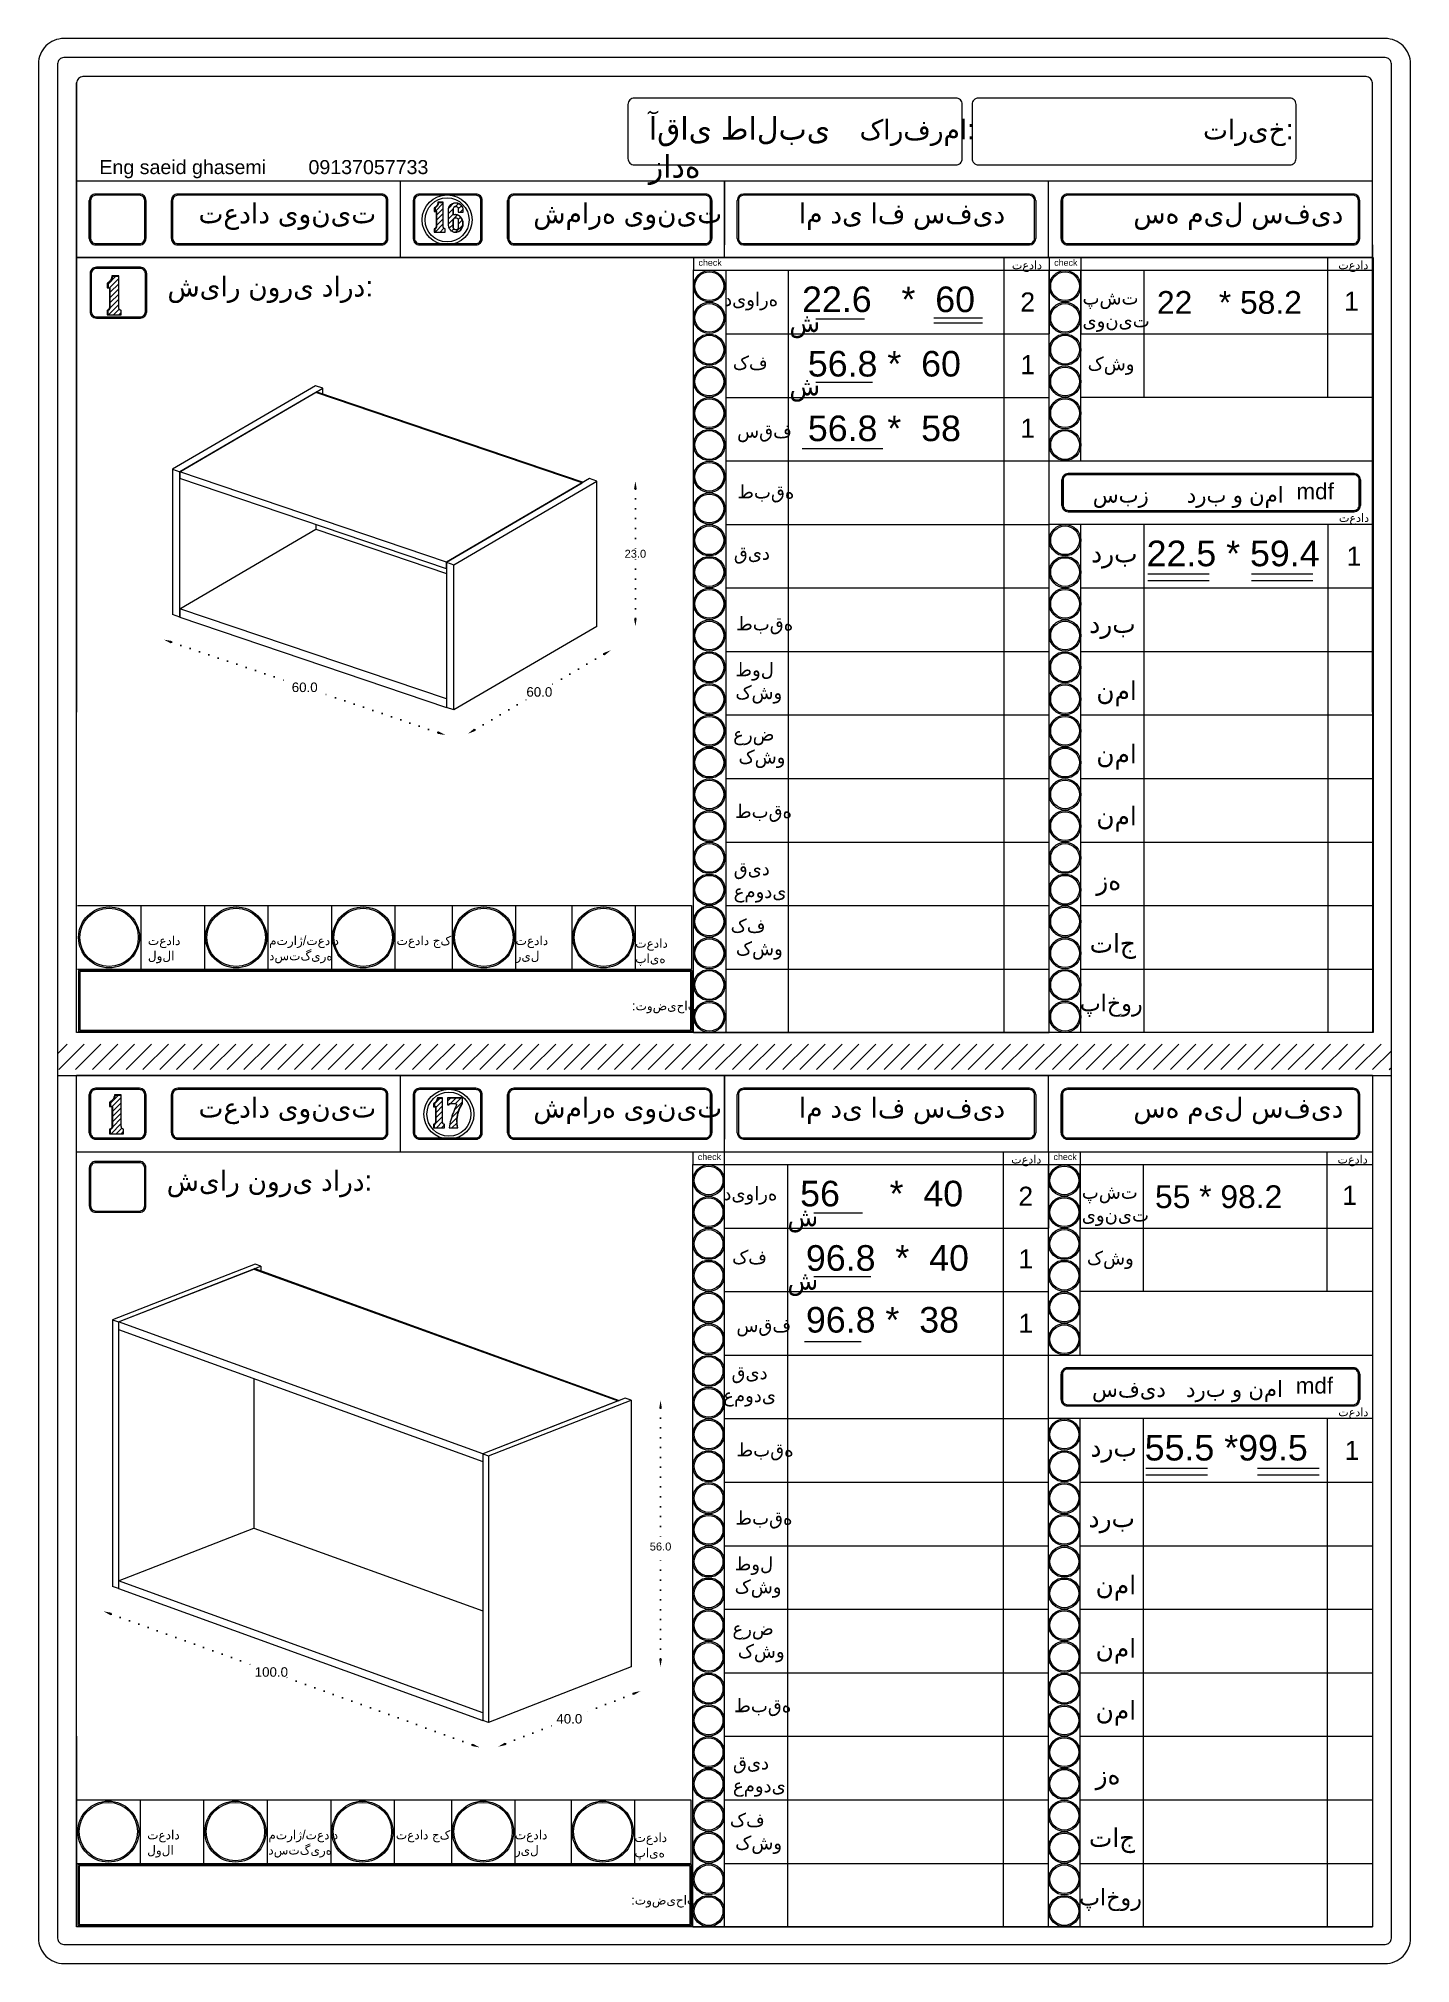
# Model space of a CAD drawing. Header units: inches. Extents: x 104 to 9740, y 936 to 6735.
# Drawn here: x 6531 to 6963, y 4485 to 5091 of the extents above; entities that cross this region are included whole.
import ezdxf

# ---------------------------------------------------------------- set-up
doc = ezdxf.new("R2010")
doc.units = ezdxf.units.IN
doc.header["$MEASUREMENT"] = 0
doc.linetypes.add('ACAD_ISO07W100', pattern=[3, 0, -3])
doc.styles.get("Standard").update_dxf_attribs({"font": 'arial.ttf'})
doc.dimstyles.new('Copy of Standard', dxfattribs={"dimtxt": 2.5, "dimasz": 2.5, "dimexe": 0.18, "dimexo": 0.0625, "dimgap": 0.09, "dimtad": 0, "dimtih": 1, "dimtoh": 1, "dimdec": 1, "dimzin": 0, "dimdsep": 46, "dimtxsty": 'Standard', "dimcen": 0.09, "dimse1": 1, "dimse2": 1, "dimadec": 0, "dimazin": 0, "dimtfac": 1, "dimtdec": 1, "dimtix": 1, "dimtofl": 0, "dimtmove": 0, "dimatfit": 3, "dimfxl": 1, "dimtolj": 1, "dimtzin": 0, "dimarcsym": 0})
doc.dimstyles.get("Standard").update_dxf_attribs({"dimtxt": 3, "dimasz": 2.5, "dimexe": 0.18, "dimexo": 0.0625, "dimgap": 0.09, "dimtad": 0, "dimtih": 1, "dimtoh": 1, "dimdec": 1, "dimzin": 0, "dimdsep": 46, "dimtxsty": 'Standard', "dimcen": 0.09, "dimse1": 1, "dimse2": 1, "dimadec": 0, "dimazin": 0, "dimtfac": 1, "dimtdec": 1, "dimtix": 1, "dimtofl": 0, "dimtmove": 0, "dimatfit": 0, "dimfxl": 1, "dimtolj": 1, "dimtzin": 0, "dimarcsym": 0})
pattern_1 = [(45, (5910.5105, 5603.9186), (-0.8148213, 0.8148213), [])]
pattern_2 = [(45, (5929.5356, 5322.6217), (-0.8148213, 0.8148213), [])]

msp = doc.modelspace()

# ---------------------------------------------------------------- texts
at = {"lineweight": 20, "attachment_point": 1}
for s, width, gutter_width, heights, insert, char_height in [('{\\fArial|b0|i0|c178|p34;آقای طالبی زاده}', 61.9241, 323.85, [0], (6723.56, 5065.86), 7.1441), ('{\\fArial|b0|i0|c178|p34;کارفرما:}', 0.2338, 164.79, [0], (6789.93, 5065.12), 6.3113), ('تاریخ:', 0.2338, 164.79, [0], (6898.06, 5065.12), 6.311), ('{\\fArial|b0|i0|c178|p34;Eng saeid ghasemi}', 79.2452, 164.79, [0], (6550.56, 5052.31), 4.4179), ('{\\fArial|b0|i0|c178|p34;09137057733 }', 65.4498, 164.79, [0], (6616.4, 5052.31), 4.4179), ('{\\fArial|b0|i0|c178|p34;تعداد یونیت}', 65.4498, 164.79, [0], (6581.77, 5038.73), 6.3113), ('{\\fArial|b0|i0|c178|p34;شماره یونیت}', 65.4498, 164.79, [0], (6687.19, 5038.73), 6.3113), ('{\\fArial|b0|i0|c178|p34;ام دی اف سفید}', 65.4498, 164.79, [0], (6770.8, 5038.73), 6.3113), ('{\\fArial|b0|i0|c178|p34;سه میل سفید}', 65.4498, 164.79, [0], (6876.13, 5038.73), 6.3113), ('{\\fArial|b0|i0|c178|p34;check}', 8.1204, 164.79, [0], (6739.19, 5021.03), 2.0101), ('{\\fArial|b0|i0|c178|p34;تعداد }', 11.7486, 164.79, [0], (6837.87, 5020.63), 2.6665), ('{\\fArial|b0|i0|c178|p34;check}', 8.423, 164.79, [0], (6851.19, 5021.03), 2.0101), ('{\\fArial|b0|i0|c178|p34;تعداد }', 10.9902, 164.79, [0], (6940.63, 5020.63), 2.6665), ('{\\fArial|b0|i0|c178|p34;شیار نوری دارد:}', 65.4498, 164.79, [0], (6571.99, 5015.69), 6.3113), ('{\\fArial|b0|i0|c178|p34;شیار نوری دارد:}', 65.4498, 164.79, [0], (6571.99, 5015.69), 6.3113), ('22.6   *  60', 61.9823, 462.54, [8.23], (6771.81, 5012.51), 8.0603), ('{\\fArial|b0|i0|c178|p34;دیواره }', 17.3175, 247.18, [0], (6747.26, 5010.7), 4.3074), ('2 ', 8.5903, 164.79, [0], (6840.52, 5010.64), 6), ('{\\fArial|b0|i0|c178|p34;پشت \\Pیونیت}', 19.3052, 247.18, [0], (6860.12, 5011.15), 4.3074), ('22   * 58.2', 58.0086, 411.15, [7.32], (6883.55, 5011.08), 7.1647), ('1 ', 8.5903, 164.79, [0], (6942.48, 5010.91), 6), ('{\\fArial|b0|i0|c178|p34;ش}', 15.3157, 346.26, [0], (6767.8, 5004.26), 6.0339), ('{\\fArial|b0|i0|c178|p34;کف }', 15.3367, 247.18, [0], (6750, 4990.7), 4.3074), ('56.8 *  60', 65.2593, 462.54, [8.23], (6773.63, 4992.23), 8.06), ('1 ', 8.5903, 164.79, [0], (6840.52, 4990.91), 6), ('{\\fArial|b0|i0|c178|p34;کشو }', 17.7019, 247.18, [0], (6861.73, 4990.43), 4.3074), ('{\\fArial|b0|i0|c178|p34;ش}', 15.3157, 346.26, [0], (6767.8, 4984.26), 6.0339), ('56.8 *  58', 65.2593, 462.54, [8.23], (6773.63, 4971.89), 8.06), ('1 ', 8.5903, 164.79, [0], (6840.52, 4970.91), 6), ('{\\fArial|b0|i0|c178|p34;سقف}', 20.995, 247.18, [0], (6751.36, 4969.23), 4.3074), ('{\\fArial|b0|i0|c178|p34;طبقه}', 16.0176, 247.18, [0], (6751.41, 4950.08), 4.3074), ('{\\fArial|b0|i0|c178|p34;سبز}', 37.9723, 164.79, [0], (6863.35, 4949.54), 5.0582), ('{\\fArial|b0|i0|c178|p34;درب و نما}', 36.0682, 164.79, [0], (6892.96, 4949.54), 5.0582), ('mdf', 17.2431, 132.07, [0], (6927.46, 4950.58), 5.058), ('{\\fArial|b0|i0|c178|p34;تعداد }', 10.7715, 164.79, [0], (6940.85, 4941.06), 2.6665), ('{\\fArial|b0|i0|c178|p34;قید  }', 21.1589, 247.18, [0], (6750.33, 4930.8), 4.3074), ('{\\fArial|b0|i0|c178|p34;درب}', 20.6748, 340.12, [0], (6862.82, 4931.62), 5.927), ('22.5 * 59.4', 65.2593, 462.54, [8.23], (6880.3, 4932.51), 8.0603), ('1 ', 8.5903, 164.79, [0], (6943.24, 4930.64), 6), ('{\\fArial|b0|i0|c178|p34;طبقه}', 14.1457, 164.79, [0], (6751.04, 4908.57), 4.3074), ('{\\fArial|b0|i0|c178|p34;درب}', 13.4202, 164.79, [0], (6862.23, 4909.4), 5.927), ('{\\fArial|b0|i0|c178|p34;طول \\Pکشو}', 17.6756, 164.79, [0], (6750.81, 4894.13), 4.3074), ('{\\fArial|b0|i0|c178|p34;نما}', 11.1787, 164.79, [0], (6864.47, 4888.23), 5.927), ('{\\fArial|b0|i0|c178|p34;عرض \\P کشو}', 18.5758, 164.79, [0], (6750.13, 4873.83), 4.3074), ('{\\fArial|b0|i0|c178|p34;نما}', 11.1787, 164.79, [0], (6864.47, 4868.34), 5.927), ('{\\fArial|b0|i0|c178|p34;طبقه}', 14.2061, 164.79, [0], (6750.67, 4849.52), 4.3074), ('{\\fArial|b0|i0|c178|p34;نما}', 11.1787, 164.79, [0], (6864.47, 4848.8), 5.927), ('{\\fArial|b0|i0|c178|p34;قید \\Pعمودی}', 14.0099, 164.79, [0], (6750.28, 4831.5), 4.3074), ('{\\fArial|b0|i0|c178|p34;زه}', 11.2031, 164.79, [0], (6864.45, 4828.54), 5.927), ('{\\fArial|b0|i0|c178|p34;کف }\\P{\\fArial|b0|i0|c178|p34; کشو}', 17.5398, 164.79, [0], (6749.31, 4813.5), 4.3074), ('تعداد لولا', 17.7752, 164.79, [0], (6565.84, 4808.07), 2.872), ('متراژ/تعداد\\Pدستگیره', 19.6171, 164.79, [0], (6604, 4808.07), 2.8716), ('تعداد جک', 17.466, 164.79, [0], (6644.14, 4808.07), 2.872), ('تعداد ریل', 17.6808, 164.79, [0], (6681.61, 4808.07), 2.872), ('تعداد پایه', 17.7105, 164.79, [0], (6719.29, 4807.23), 2.872), ('{\\fArial|b0|i0|c178|p34;تاج}', 13.2883, 164.79, [0], (6862.36, 4808.73), 5.927), (':توضیحات', 18.5601, 164.79, [0], (6718.26, 4787.54), 2.872), ('{\\fArial|b0|i0|c178|p34;پاخور}', 12.8103, 147.32, [0], (6859.27, 4789.67), 5.2987), ('{\\fArial|b0|i0|c178|p34;تعداد یونیت}', 65.4498, 164.79, [0], (6581.77, 4757.21), 6.3113), ('{\\fArial|b0|i0|c178|p34;شماره یونیت}', 65.4498, 164.79, [0], (6687.19, 4757.21), 6.3113), ('{\\fArial|b0|i0|c178|p34;ام دی اف سفید}', 65.4498, 164.79, [0], (6770.8, 4757.21), 6.3113), ('{\\fArial|b0|i0|c178|p34;سه میل سفید}', 65.4498, 164.79, [0], (6876.13, 4757.21), 6.3113), ('{\\fArial|b0|i0|c178|p34;check}', 8.1204, 164.79, [0], (6738.97, 4739.52), 2.0101), ('{\\fArial|b0|i0|c178|p34;تعداد }', 11.7486, 164.79, [0], (6837.64, 4739.11), 2.6665), ('{\\fArial|b0|i0|c178|p34;check}', 8.423, 164.79, [0], (6850.97, 4739.52), 2.0101), ('{\\fArial|b0|i0|c178|p34;تعداد }', 10.9902, 164.79, [0], (6940.4, 4739.11), 2.6665), ('{\\fArial|b0|i0|c178|p34;شیار نوری دارد:}', 65.4498, 164.79, [0], (6571.77, 4734.17), 6.3113), ('{\\fArial|b0|i0|c178|p34;شیار نوری دارد:}', 65.4498, 164.79, [0], (6571.77, 4734.17), 6.3113), ('{\\fArial|b0|i0|c178|p34;دیواره }', 17.3175, 247.18, [0], (6747.03, 4729.19), 4.3074), ('56     *  40', 61.9823, 462.54, [8.23], (6771.2, 4730.99), 8.0603), ('2{\\fArial|b0|i0|c178|p34; }', 8.5903, 164.79, [0], (6839.91, 4729.12), 6), ('{\\fArial|b0|i0|c178|p34;پشت \\Pیونیت}', 19.3052, 247.18, [0], (6859.89, 4729.64), 4.3074), ('55 * 98.2', 58.0086, 411.15, [7.32], (6882.94, 4729.56), 7.165), ('1{\\fArial|b0|i0|c178|p34; }', 8.5903, 164.79, [0], (6941.87, 4729.4), 6), ('{\\fArial|b0|i0|c178|p34;ش}', 15.3157, 346.26, [0], (6767.2, 4722.74), 6.0339), ('{\\fArial|b0|i0|c178|p34;کف }', 15.3367, 247.18, [0], (6749.77, 4709.18), 4.3074), ('96.8  *  40', 65.2593, 462.54, [0], (6773.03, 4710.72), 8.0603), ('1{\\fArial|b0|i0|c178|p34; }', 8.5903, 164.79, [0], (6839.91, 4709.4), 6), ('{\\fArial|b0|i0|c178|p34;کشو }', 17.7019, 247.18, [0], (6861.5, 4708.91), 4.3074), ('{\\fArial|b0|i0|c178|p34;ش}', 15.3157, 346.26, [0], (6767.2, 4702.74), 6.0339), ('96.8 *  38', 66.8047, 462.54, [0], (6773.03, 4691.26), 8.06), ('{\\fArial|b0|i0|c178|p34;سقف}', 20.995, 247.18, [0], (6751.13, 4687.71), 4.3074), ('1{\\fArial|b0|i0|c178|p34; }', 8.5903, 164.79, [0], (6839.91, 4689.12), 6), ('\\pxqc;{\\fArial|b0|i0|c178|p34;قید\\Pعمودی  }', 21.1589, 247.18, [0], (6744.71, 4672.83), 4.3074), ('{\\fArial|b0|i0|c178|p34;سفید}', 37.9723, 164.79, [0], (6863.12, 4668.02), 5.0582), ('{\\fArial|b0|i0|c178|p34;درب و نما}', 36.0682, 164.79, [0], (6892.73, 4668.02), 5.0582), ('mdf', 17.2431, 132.07, [0], (6927.24, 4669.07), 5.058), ('{\\fArial|b0|i0|c178|p34;تعداد }', 10.7715, 164.79, [0], (6940.62, 4659.55), 2.6665), ('{\\fArial|b0|i0|c178|p34;طبقه}', 98.1747, 247.18, [0], (6751.18, 4648.51), 4.3074), ('55.5 *99.5', 65.2593, 462.54, [8.23], (6879.7, 4650.99), 8.06), ('1{\\fArial|b0|i0|c178|p34; }', 8.5903, 164.79, [0], (6942.64, 4649.12), 6), ('{\\fArial|b0|i0|c178|p34;درب}', 20.6748, 340.12, [0], (6862.59, 4650.1), 5.927), ('{\\fArial|b0|i0|c178|p34;طبقه}', 14.1457, 164.79, [0], (6750.82, 4627.06), 4.3074), ('{\\fArial|b0|i0|c178|p34;درب}', 13.4202, 164.79, [0], (6862, 4627.89), 5.927), ('{\\fArial|b0|i0|c178|p34;طول \\Pکشو}', 17.6756, 164.79, [0], (6750.58, 4612.62), 4.3074), ('{\\fArial|b0|i0|c178|p34;نما}', 11.1787, 164.79, [0], (6864.24, 4606.72), 5.927), ('{\\fArial|b0|i0|c178|p34;عرض \\P کشو}', 18.5758, 164.79, [0], (6749.9, 4592.31), 4.3074), ('{\\fArial|b0|i0|c178|p34;نما}', 11.1787, 164.79, [0], (6864.24, 4586.82), 5.927), ('{\\fArial|b0|i0|c178|p34;طبقه}', 14.2061, 164.79, [0], (6750.44, 4568.01), 4.3074), ('{\\fArial|b0|i0|c178|p34;نما}', 11.1787, 164.79, [0], (6864.24, 4567.29), 5.927), ('{\\fArial|b0|i0|c178|p34;قید \\Pعمودی}', 14.0099, 164.79, [0], (6750.05, 4549.99), 4.3074), ('{\\fArial|b0|i0|c178|p34;زه}', 11.2031, 164.79, [0], (6864.22, 4547.02), 5.927), ('{\\fArial|b0|i0|c178|p34;کف }\\P{\\fArial|b0|i0|c178|p34; کشو}', 17.5398, 164.79, [0], (6749.08, 4531.98), 4.3074), ('{\\fArial|b0|i0|c178|p34;تاج}', 13.2883, 164.79, [0], (6862.13, 4527.21), 5.927), ('تعداد لولا', 17.7752, 164.79, [0], (6565.61, 4526.55), 2.872), ('متراژ/تعداد\\Pدستگیره', 19.6171, 164.79, [0], (6603.77, 4526.55), 2.8716), ('تعداد جک', 17.466, 164.79, [0], (6643.91, 4526.55), 2.872), ('تعداد ریل', 17.6808, 164.79, [0], (6681.38, 4526.55), 2.872), ('تعداد پایه', 17.7105, 164.79, [0], (6719.06, 4525.71), 2.872), (':توضیحات', 65.4498, 164.79, [0], (6718.03, 4506.02), 2.872), ('{\\fArial|b0|i0|c178|p34;پاخور}', 12.8103, 147.32, [0], (6859.04, 4508.15), 5.2987)]:
    msp.add_mtext_dynamic_manual_height_columns(s, width=width, gutter_width=gutter_width, heights=heights, dxfattribs=dict(at, insert=insert, char_height=char_height))

# ---------------------------------------------------------------- blocks, each defined once
blk = doc.blocks.new('*D801')
at = {"color": 0, "linetype": 'ACAD_ISO07W100', "lineweight": -2, "transparency": 16777216}
for p, q in [((6727.25, 4659.39), (6727.25, 4617.2)), ((6727.25, 4580.46), (6727.25, 4614.46))]:
    blk.add_line(p, q, dxfattribs=at)
at = {"color": 0, "transparency": 16777216}
for points in [[(6726.84, 4659.39), (6727.67, 4659.39), (6727.25, 4661.89)], [(6726.84, 4580.46), (6727.67, 4580.46), (6727.25, 4577.96)]]:
    blk.add_solid(points, dxfattribs=at)
at = {"layer": 'Defpoints', "color": 0, "transparency": 16777216}
for p in [(6717.99, 4661.89), (6727.25, 4661.89), (6717.99, 4577.96)]:
    blk.add_point(p, dxfattribs=at)
at = {"color": 0, "lineweight": 20, "transparency": 16777216, "insert": (6727.25, 4615.83), "char_height": 2.5, "attachment_point": 5}
blk.add_mtext('\\A1;56.0', dxfattribs=at)
blk = doc.blocks.new('*D802')
at = {"color": 0, "linetype": 'ACAD_ISO07W100', "lineweight": -2, "transparency": 16777216}
for p, q in [((6718.63, 4569.45), (6702.57, 4563.18)), ((6678.42, 4553.74), (6694.48, 4560.02))]:
    blk.add_line(p, q, dxfattribs=at)
at = {"color": 0, "transparency": 16777216}
for points in [[(6718.48, 4569.84), (6718.78, 4569.07), (6720.96, 4570.36)], [(6678.27, 4554.13), (6678.57, 4553.35), (6676.09, 4552.83)]]:
    blk.add_solid(points, dxfattribs=at)
at = {"layer": 'Defpoints', "color": 0, "transparency": 16777216}
for p in [(6717.99, 4577.96), (6673.13, 4560.42), (6676.09, 4552.83)]:
    blk.add_point(p, dxfattribs=at)
at = {"color": 0, "lineweight": 20, "transparency": 16777216, "insert": (6698.53, 4561.6), "char_height": 3, "attachment_point": 5}
blk.add_mtext('\\A1;40.0', dxfattribs=at)
blk = doc.blocks.new('*D803')
at = {"color": 0, "linetype": 'ACAD_ISO07W100', "lineweight": -2, "transparency": 16777216}
for p, q in [((6554.23, 4594.6), (6600.23, 4577.95)), ((6667.94, 4553.44), (6609.19, 4574.71))]:
    blk.add_line(p, q, dxfattribs=at)
at = {"color": 0, "transparency": 16777216}
for points in [[(6554.37, 4594.99), (6554.09, 4594.21), (6551.88, 4595.45)], [(6668.08, 4553.83), (6667.8, 4553.05), (6670.29, 4552.59)]]:
    blk.add_solid(points, dxfattribs=at)
at = {"layer": 'Defpoints', "color": 0, "transparency": 16777216}
for p in [(6554.71, 4603.28), (6551.88, 4595.45), (6673.13, 4560.42)]:
    blk.add_point(p, dxfattribs=at)
at = {"color": 0, "lineweight": 20, "transparency": 16777216, "insert": (6604.71, 4576.33), "char_height": 3, "attachment_point": 5}
blk.add_mtext('\\A1;100.0', dxfattribs=at)
blk = doc.blocks.new('*D816')
at = {"color": 0, "linetype": 'ACAD_ISO07W100', "lineweight": -2, "transparency": 16777216}
for p, q in [((6719.33, 4948.73), (6719.33, 4929.73)), ((6719.33, 4907.99), (6719.33, 4927))]:
    blk.add_line(p, q, dxfattribs=at)
at = {"color": 0, "transparency": 16777216}
for points in [[(6718.91, 4948.73), (6719.75, 4948.73), (6719.33, 4951.23)], [(6718.91, 4907.99), (6719.75, 4907.99), (6719.33, 4905.49)]]:
    blk.add_solid(points, dxfattribs=at)
at = {"layer": 'Defpoints', "color": 0, "transparency": 16777216}
for p in [(6707.22, 4951.23), (6719.33, 4951.23), (6707.22, 4905.49)]:
    blk.add_point(p, dxfattribs=at)
at = {"color": 0, "lineweight": 20, "transparency": 16777216, "insert": (6719.33, 4928.36), "char_height": 2.5, "attachment_point": 5}
blk.add_mtext('\\A1;23.0', dxfattribs=at)
blk = doc.blocks.new('*D817')
at = {"color": 0, "linetype": 'ACAD_ISO07W100', "lineweight": -2, "transparency": 16777216}
for p, q in [((6709.43, 4896.74), (6691.87, 4886.48)), ((6668.75, 4872.97), (6686.31, 4883.23))]:
    blk.add_line(p, q, dxfattribs=at)
at = {"color": 0, "transparency": 16777216}
for points in [[(6709.22, 4897.1), (6709.64, 4896.38), (6711.59, 4898)], [(6668.54, 4873.33), (6668.96, 4872.61), (6666.59, 4871.71)]]:
    blk.add_solid(points, dxfattribs=at)
at = {"layer": 'Defpoints', "color": 0, "transparency": 16777216}
for p in [(6707.22, 4905.49), (6662.21, 4879.2), (6666.59, 4871.71)]:
    blk.add_point(p, dxfattribs=at)
at = {"color": 0, "lineweight": 20, "transparency": 16777216, "insert": (6689.09, 4884.86), "char_height": 3, "attachment_point": 5}
blk.add_mtext('\\A1;60.0', dxfattribs=at)
blk = doc.blocks.new('*D818')
at = {"color": 0, "linetype": 'ACAD_ISO07W100', "lineweight": -2, "transparency": 16777216}
for p, q in [((6573.26, 4900.53), (6611.22, 4887.67)), ((6657.17, 4872.1), (6619.2, 4884.96))]:
    blk.add_line(p, q, dxfattribs=at)
at = {"color": 0, "transparency": 16777216}
for points in [[(6573.39, 4900.92), (6573.12, 4900.13), (6570.89, 4901.33)], [(6657.3, 4872.5), (6657.03, 4871.71), (6659.53, 4871.3)]]:
    blk.add_solid(points, dxfattribs=at)
at = {"layer": 'Defpoints', "color": 0, "transparency": 16777216}
for p in [(6573.56, 4909.23), (6570.89, 4901.33), (6662.21, 4879.2)]:
    blk.add_point(p, dxfattribs=at)
at = {"color": 0, "lineweight": 20, "transparency": 16777216, "insert": (6615.21, 4886.32), "char_height": 3, "attachment_point": 5}
blk.add_mtext('\\A1;60.0', dxfattribs=at)

# ---------------------------------------------------------------- dimensions: what is measured, and where the dimension line sits
at = {"lineweight": 20}
dim = msp.add_linear_dim(base=(6719.33, 4951.23), p1=(6707.22, 4905.49), p2=(6707.22, 4951.23), angle=270, text='23.0', dimstyle='Copy of Standard', dxfattribs=at)
dim.commit()
dim.dimension.update_dxf_attribs({"geometry": '*D816', "text_midpoint": (6719.33, 4928.36)})
for p1, p2, distance, picture, middle in [((6662.21, 4879.2), (6573.56, 4909.23), 8.34, '*D818', (6615.21, 4886.32)), ((6707.22, 4905.49), (6662.21, 4879.2), 8.68, '*D817', (6689.09, 4884.86))]:
    dim = msp.add_aligned_dim(p1=p1, p2=p2, distance=distance, text='60.0', dimstyle='Standard', dxfattribs=at)
    dim.commit()
    dim.dimension.update_dxf_attribs({"geometry": picture, "text_midpoint": middle})
for base, p1, p2, angle, text, dimstyle, picture, middle, dimtype in [((6727.25, 4661.89), (6717.99, 4577.96), (6717.99, 4661.89), 270, '56.0', 'Copy of Standard', '*D801', (6727.25, 4615.83), 160), ((6551.88, 4595.45), (6673.13, 4560.42), (6554.71, 4603.28), 160.10071, '100.0', 'Standard', '*D803', (6604.71, 4576.33), 161), ((6676.09, 4552.83), (6717.99, 4577.96), (6673.13, 4560.42), 201.3463, '40.0', 'Standard', '*D802', (6698.53, 4561.6), 161)]:
    dim = msp.add_linear_dim(base=base, p1=p1, p2=p2, angle=angle, text=text, dimstyle=dimstyle, dxfattribs=at)
    dim.commit()
    dim.dimension.update_dxf_attribs({"geometry": picture, "text_midpoint": middle, "dimtype": dimtype})

# ---------------------------------------------------------------- hatches: boundary and pattern name
at = {"lineweight": 20}
h = msp.add_hatch(dxfattribs=at)
h.set_pattern_fill('ANSI31', color=256, scale=9.218651)
h.set_pattern_definition(pattern_1)
h.paths.add_polyline_path([(6659.24, 5030.72), (6659.17, 5030.75), (6659.11, 5030.8), (6659.05, 5030.84), (6658.99, 5030.9), (6658.95, 5030.96), (6658.91, 5031.03), (6658.87, 5031.1), (6658.85, 5031.17), (6658.84, 5031.25), (6658.83, 5031.32), (6658.83, 5038.96), (6657.4, 5038.96), (6657.38, 5038.79), (6657.34, 5038.61), (6657.29, 5038.44), (6657.22, 5038.27), (6657.14, 5038.11), (6657.05, 5037.96), (6656.94, 5037.81), (6656.82, 5037.68), (6656.69, 5037.55), (6656.55, 5037.44), (6656.4, 5037.34), (6656.24, 5037.26), (6656.24, 5036.17), (6656.56, 5036.17), (6656.79, 5036.16), (6656.79, 5031.35), (6656.78, 5031.28), (6656.77, 5031.21), (6656.74, 5031.14), (6656.71, 5031.07), (6656.67, 5031), (6656.62, 5030.95), (6656.57, 5030.89), (6656.51, 5030.84), (6656.45, 5030.8), (6656.38, 5030.77), (6656.32, 5030.74), (6656.24, 5030.72), (6656.24, 5029.62), (6659.39, 5029.62), (6659.39, 5030.68), (6659.31, 5030.7)])
h = msp.add_hatch(dxfattribs=at)
h.set_pattern_fill('ANSI31', color=256, scale=9.218651)
h.set_pattern_definition(pattern_1)
h.paths.add_polyline_path([(6664.29, 5034.32), (6664.15, 5034.48), (6663.99, 5034.63), (6663.81, 5034.76), (6663.62, 5034.87), (6663.42, 5034.96), (6663.22, 5035.03), (6663.01, 5035.09), (6662.79, 5035.12), (6662.57, 5035.13), (6662.42, 5035.12), (6662.23, 5035.09), (6662.02, 5035.03), (6661.93, 5035.02), (6661.93, 5036.91), (6661.96, 5037.11), (6662.03, 5037.3), (6662.16, 5037.46), (6662.32, 5037.58), (6662.5, 5037.66), (6662.6, 5037.69), (6662.8, 5037.72), (6663, 5037.69), (6663.19, 5037.61), (6663.35, 5037.49), (6663.48, 5037.33), (6663.56, 5037.14), (6663.58, 5036.94), (6663.58, 5035.96), (6665.01, 5035.96), (6665.01, 5036.91), (6664.85, 5037.43), (6664.58, 5037.9), (6664.2, 5038.29), (6663.75, 5038.59), (6663.24, 5038.77), (6662.7, 5038.83), (6662.7, 5038.83), (6662.16, 5038.77), (6661.7, 5038.61), (6661.27, 5038.33), (6660.89, 5037.93), (6660.62, 5037.46), (6660.46, 5036.94), (6660.46, 5032.4), (6660.46, 5032.2), (6660.47, 5032.01), (6660.49, 5031.81), (6660.52, 5031.62), (6660.56, 5031.43), (6660.61, 5031.24), (6660.64, 5031.13), (6660.83, 5030.69), (6661.1, 5030.3), (6661.44, 5029.98), (6661.79, 5029.78), (6662.21, 5029.64), (6662.67, 5029.59), (6663.14, 5029.64), (6663.58, 5029.79), (6663.98, 5030.03), (6664.11, 5030.14), (6664.29, 5030.33), (6664.6, 5030.78), (6664.83, 5031.27), (6664.96, 5031.79), (6665.01, 5032.33), (6664.96, 5032.87), (6664.83, 5033.39), (6664.6, 5033.88)])
h.paths.add_polyline_path([(6661.96, 5033.56), (6662.03, 5033.74), (6662.16, 5033.9), (6662.32, 5034.03), (6662.5, 5034.1), (6662.7, 5034.13), (6662.8, 5034.13), (6663, 5034.1), (6663.19, 5034.02), (6663.35, 5033.9), (6663.48, 5033.74), (6663.56, 5033.55), (6663.58, 5033.35), (6663.58, 5031.13), (6663.56, 5030.92), (6663.48, 5030.74), (6663.35, 5030.57), (6663.19, 5030.45), (6663, 5030.37), (6662.8, 5030.34), (6662.6, 5030.37), (6662.5, 5030.41), (6662.41, 5030.45), (6662.32, 5030.49), (6662.16, 5030.61), (6662.03, 5030.77), (6661.96, 5030.96), (6661.93, 5031.16), (6661.93, 5033.36)], flags=16)
h = msp.add_hatch(dxfattribs=at)
h.set_pattern_fill('ANSI31', color=256, scale=9.218651)
h.set_pattern_definition([(45, (5807.4169, 5554.8044), (-0.8148213, 0.8148213), [])])
h.paths.add_polyline_path([(6557.18, 5005.05), (6557.09, 5005.1), (6557.01, 5005.15), (6556.93, 5005.21), (6556.86, 5005.28), (6556.8, 5005.36), (6556.75, 5005.45), (6556.71, 5005.54), (6556.68, 5005.64), (6556.66, 5005.74), (6556.65, 5005.84), (6556.65, 5015.76), (6554.79, 5015.76), (6554.76, 5015.53), (6554.72, 5015.3), (6554.65, 5015.08), (6554.56, 5014.86), (6554.46, 5014.65), (6554.34, 5014.45), (6554.2, 5014.27), (6554.04, 5014.09), (6553.87, 5013.93), (6553.69, 5013.78), (6553.49, 5013.66), (6553.29, 5013.54), (6553.29, 5012.14), (6553.7, 5012.14), (6554, 5012.12), (6554, 5005.88), (6553.99, 5005.78), (6553.97, 5005.68), (6553.94, 5005.59), (6553.89, 5005.51), (6553.84, 5005.42), (6553.78, 5005.35), (6553.71, 5005.28), (6553.64, 5005.21), (6553.56, 5005.16), (6553.47, 5005.11), (6553.38, 5005.08), (6553.29, 5005.05), (6553.29, 5003.62), (6557.38, 5003.62), (6557.38, 5005), (6557.28, 5005.02)])
h = msp.add_hatch(dxfattribs=at)
h.set_pattern_fill('ANSI31', color=256, scale=30)
h.set_pattern_definition([(45, (4335.1706, 4477.8733), (-2.6516504, 2.6516504), [])])
h.paths.add_polyline_path([(6957.39, 4773.97), (6537.39, 4773.97), (6537.39, 4765.97), (6957.39, 4765.97)])
h = msp.add_hatch(dxfattribs=at)
h.set_pattern_fill('ANSI31', color=256, scale=9.218651)
h.set_pattern_definition([(45, (5808.2333, 5296.9973), (-0.8148213, 0.8148213), [])])
h.paths.add_polyline_path([(6558, 4747.25), (6557.91, 4747.29), (6557.82, 4747.34), (6557.75, 4747.41), (6557.68, 4747.48), (6557.62, 4747.56), (6557.56, 4747.64), (6557.52, 4747.73), (6557.5, 4747.83), (6557.48, 4747.93), (6557.47, 4748.03), (6557.47, 4757.95), (6555.61, 4757.95), (6555.58, 4757.72), (6555.53, 4757.49), (6555.47, 4757.27), (6555.38, 4757.05), (6555.28, 4756.84), (6555.15, 4756.65), (6555.01, 4756.46), (6554.86, 4756.28), (6554.69, 4756.12), (6554.51, 4755.98), (6554.31, 4755.85), (6554.11, 4755.74), (6554.11, 4754.33), (6554.51, 4754.33), (6554.82, 4754.31), (6554.82, 4748.07), (6554.81, 4747.97), (6554.78, 4747.88), (6554.75, 4747.79), (6554.71, 4747.7), (6554.66, 4747.62), (6554.6, 4747.54), (6554.53, 4747.47), (6554.46, 4747.41), (6554.38, 4747.35), (6554.29, 4747.31), (6554.2, 4747.27), (6554.11, 4747.24), (6554.11, 4745.81), (6558.19, 4745.81), (6558.19, 4747.19), (6558.09, 4747.21)])
h = msp.add_hatch(dxfattribs=at)
h.set_pattern_fill('ANSI31', color=256, scale=9.218651)
h.set_pattern_definition(pattern_2)
h.paths.add_polyline_path([(6659.05, 4748.79), (6658.98, 4748.82), (6658.91, 4748.86), (6658.85, 4748.91), (6658.8, 4748.97), (6658.75, 4749.03), (6658.71, 4749.1), (6658.68, 4749.17), (6658.66, 4749.24), (6658.64, 4749.32), (6658.64, 4749.39), (6658.64, 4757.03), (6657.2, 4757.03), (6657.18, 4756.85), (6657.15, 4756.68), (6657.1, 4756.51), (6657.03, 4756.34), (6656.95, 4756.18), (6656.85, 4756.03), (6656.75, 4755.88), (6656.63, 4755.75), (6656.5, 4755.62), (6656.36, 4755.51), (6656.21, 4755.41), (6656.05, 4755.33), (6656.05, 4754.24), (6656.36, 4754.24), (6656.6, 4754.23), (6656.6, 4749.42), (6656.59, 4749.35), (6656.57, 4749.28), (6656.55, 4749.2), (6656.51, 4749.14), (6656.47, 4749.07), (6656.43, 4749.01), (6656.38, 4748.96), (6656.32, 4748.91), (6656.26, 4748.87), (6656.19, 4748.84), (6656.12, 4748.81), (6656.05, 4748.79), (6656.05, 4747.69), (6659.19, 4747.69), (6659.19, 4748.75), (6659.12, 4748.77)])
h = msp.add_hatch(dxfattribs=at)
h.set_pattern_fill('ANSI31', color=256, scale=9.218651)
h.set_pattern_definition(pattern_2)
h.paths.add_polyline_path([(6663.1, 4750.97), (6663.2, 4751.62), (6663.35, 4752.27), (6663.55, 4752.9), (6663.79, 4753.52), (6664.07, 4754.12), (6664.39, 4754.69), (6664.75, 4755.25), (6664.75, 4757.03), (6660.12, 4757.03), (6660.12, 4754.86), (6660.53, 4754.86), (6660.53, 4754.91), (6660.57, 4755.02), (6660.63, 4755.11), (6660.71, 4755.18), (6660.81, 4755.23), (6660.83, 4755.23), (6660.78, 4755.21), (6660.74, 4755.19), (6660.69, 4755.16), (6660.65, 4755.13), (6660.61, 4755.08), (6660.58, 4755.04), (6660.56, 4754.99), (6660.54, 4754.94), (6660.53, 4754.89), (6660.53, 4754.86), (6660.67, 4754.86), (6660.68, 4754.94), (6660.71, 4755.04), (6660.78, 4755.13), (6660.86, 4755.2), (6660.96, 4755.25), (6661.04, 4755.27), (6661.09, 4755.27), (6662.65, 4755.27), (6662.75, 4755.25), (6662.84, 4755.2), (6662.92, 4755.13), (6662.98, 4755.04), (6663.02, 4754.94), (6663.02, 4754.86), (6662.75, 4754.28), (6662.49, 4753.71), (6662.24, 4753.12), (6662.01, 4752.53), (6661.79, 4751.93), (6661.58, 4751.33), (6661.39, 4750.73), (6661.22, 4750.12), (6661.06, 4749.5), (6660.92, 4748.89), (6660.79, 4748.26), (6660.68, 4747.69), (6663.28, 4747.69), (6663.15, 4748.34), (6663.07, 4748.99), (6663.03, 4749.65), (6663.04, 4750.31)])

# ---------------------------------------------------------------- linework, layer by layer
for p, q in [((6543.39, 4777.62), (6543.39, 5076.58)), ((6951.39, 5045.62), (6543.39, 5045.62)), ((6543.39, 4866.63), (6543.39, 5045.62)), ((6645.39, 5021.62), (6645.39, 5045.62)), ((6747.39, 5021.62), (6747.39, 5045.62)), ((6747.39, 5045.62), (6747.39, 5025.62)), ((6849.39, 5021.62), (6849.39, 5045.62)), ((6547.39, 5027.62), (6547.39, 5039.62)), ((6563.23, 5041.62), (6549.39, 5041.62)), ((6565.23, 5039.62), (6565.23, 5027.62)), ((6573.23, 5027.62), (6573.23, 5039.62)), ((6639.39, 5041.62), (6575.23, 5041.62)), ((6641.39, 5027.62), (6641.39, 5039.62)), ((6649.39, 5039.62), (6649.39, 5027.62)), ((6669.1, 5041.62), (6651.39, 5041.62)), ((6656.24, 5037.26), (6656.24, 5036.17)), ((6662.6, 5037.69), (6662.8, 5037.72)), ((6671.1, 5027.62), (6671.1, 5039.62)), ((6679.1, 5027.62), (6679.1, 5039.62)), ((6741.39, 5041.62), (6681.1, 5041.62)), ((6743.39, 5039.62), (6743.39, 5027.62)), ((6751.39, 5027.62), (6751.39, 5039.62)), ((6843.39, 5041.62), (6753.39, 5041.62)), ((6845.39, 5039.62), (6845.39, 5027.62)), ((6853.39, 5027.62), (6853.39, 5039.62)), ((6945.39, 5041.62), (6855.39, 5041.62)), ((6947.39, 5027.62), (6947.39, 5039.62)), ((6549.39, 5025.62), (6563.23, 5025.62)), ((6639.39, 5025.62), (6575.23, 5025.62)), ((6651.39, 5025.62), (6669.1, 5025.62)), ((6656.24, 5029.62), (6659.39, 5029.62)), ((6741.39, 5025.62), (6681.1, 5025.62)), ((6753.39, 5025.62), (6843.39, 5025.62)), ((6855.39, 5025.62), (6945.39, 5025.62)), ((6951.39, 5025.62), (6951.39, 4777.62)), ((6951.39, 5021.62), (6543.39, 5021.62)), ((6737.62, 5021.62), (6737.62, 5017.62)), ((6737.67, 4777.75), (6737.67, 5017.75)), ((6835.44, 4777.62), (6835.44, 5021.62)), ((6849.62, 5021.62), (6849.62, 4997.62)), ((6859.62, 5021.62), (6859.62, 4997.62)), ((6937.4, 4977.62), (6937.4, 5021.62)), ((6553.29, 5013.54), (6553.29, 5012.14)), ((6737.62, 5017.62), (6951.62, 5017.62)), ((6747.88, 4777.62), (6747.88, 5017.62)), ((6767.43, 5017.62), (6767.43, 4777.62)), ((6849.62, 4861.62), (6849.62, 5017.62)), ((6849.62, 4777.62), (6849.62, 5017.62)), ((6859.62, 4977.62), (6859.62, 5017.62)), ((6859.62, 4957.62), (6859.62, 5017.62)), ((6859.62, 4957.62), (6859.62, 5017.62)), ((6859.62, 5017.62), (6859.62, 4997.62)), ((6879.43, 5017.62), (6879.43, 4977.62)), ((6553.29, 5003.62), (6557.38, 5003.62)), ((6776.16, 5002.36), (6791.48, 5002.36)), ((6813.3, 5002.65), (6828.63, 5002.65)), ((6813.3, 5001.03), (6828.63, 5001.03)), ((6747.88, 4997.62), (6849.62, 4997.62)), ((6859.62, 4997.62), (6951.62, 4997.62)), ((6776.16, 4982.36), (6794.04, 4982.36)), ((6747.88, 4977.62), (6849.62, 4977.62)), ((6951.62, 4977.62), (6859.62, 4977.62)), ((6747.88, 4957.62), (6951.62, 4957.62)), ((6771.81, 4961.48), (6797.23, 4961.48)), ((6853.62, 4943.62), (6853.62, 4951.62)), ((6945.62, 4953.62), (6855.62, 4953.62)), ((6947.62, 4951.62), (6947.62, 4943.62)), ((6945.62, 4941.62), (6855.62, 4941.62)), ((6747.88, 4937.62), (6849.62, 4937.62)), ((6951.62, 4937.62), (6849.62, 4937.62)), ((6859.62, 4777.62), (6859.62, 4937.62)), ((6879.43, 4937.62), (6879.43, 4837.62)), ((6937.4, 4937.62), (6937.4, 4777.62)), ((6880.69, 4922.01), (6900.03, 4922.01)), ((6913.32, 4922.01), (6932.66, 4922.01)), ((6747.88, 4917.62), (6849.62, 4917.62)), ((6747.88, 4917.62), (6767.43, 4917.62)), ((6859.62, 4917.62), (6951.62, 4917.62)), ((6879.43, 4917.62), (6879.43, 4817.62)), ((6880.69, 4919.99), (6900.03, 4919.99)), ((6913.32, 4919.99), (6932.66, 4919.99)), ((6747.88, 4897.62), (6767.43, 4897.62)), ((6747.88, 4897.62), (6849.62, 4897.62)), ((6859.62, 4897.62), (6951.62, 4897.62)), ((6879.43, 4897.62), (6879.43, 4797.62)), ((6747.88, 4877.62), (6849.62, 4877.62)), ((6859.62, 4877.62), (6951.62, 4877.62)), ((6879.43, 4877.62), (6879.43, 4777.62)), ((6747.88, 4857.62), (6849.62, 4857.62)), ((6835.44, 4857.62), (6849.62, 4857.62)), ((6859.62, 4857.62), (6951.62, 4857.62)), ((6747.88, 4837.62), (6849.62, 4837.62)), ((6859.62, 4837.62), (6951.62, 4837.62)), ((6543.62, 4817.62), (6737, 4817.62)), ((6563.62, 4817.62), (6563.62, 4797.62)), ((6583.62, 4817.62), (6583.62, 4797.62)), ((6603.62, 4817.62), (6603.62, 4797.62)), ((6623.62, 4817.62), (6623.62, 4797.62)), ((6643.62, 4817.62), (6643.62, 4797.62)), ((6661.61, 4817.62), (6661.61, 4797.62)), ((6681.61, 4817.62), (6681.61, 4797.62)), ((6699.29, 4817.62), (6699.29, 4797.62)), ((6719.29, 4817.62), (6719.29, 4797.62)), ((6737, 4817.62), (6737, 4797.62)), ((6747.88, 4817.62), (6849.62, 4817.62)), ((6859.62, 4817.62), (6951.62, 4817.62)), ((6543.62, 4797.62), (6737, 4797.62)), ((6747.88, 4797.62), (6849.62, 4797.62)), ((6859.62, 4797.62), (6951.62, 4797.62)), ((6737.62, 4777.62), (6849.62, 4777.62)), ((6537.39, 4764.1), (6957.39, 4764.1)), ((6951.39, 4764.1), (6543.39, 4764.1)), ((6543.39, 4496.1), (6543.39, 4764.1)), ((6645.39, 4740.1), (6645.39, 4764.1)), ((6747.39, 4740.1), (6747.39, 4764.1)), ((6747.39, 4764.1), (6747.39, 4744.1)), ((6849.39, 4740.1), (6849.39, 4764.1)), ((6951.39, 4764.1), (6951.39, 4496.1)), ((6547.39, 4746.1), (6547.39, 4758.1)), ((6563.23, 4760.1), (6549.39, 4760.1)), ((6565.23, 4758.1), (6565.23, 4746.1)), ((6573.23, 4746.1), (6573.23, 4758.1)), ((6639.39, 4760.1), (6575.23, 4760.1)), ((6641.39, 4746.1), (6641.39, 4758.1)), ((6649.39, 4758.1), (6649.39, 4746.1)), ((6669.1, 4760.1), (6651.39, 4760.1)), ((6671.1, 4746.1), (6671.1, 4758.1)), ((6679.1, 4746.1), (6679.1, 4758.1)), ((6741.39, 4760.1), (6681.1, 4760.1)), ((6743.39, 4758.1), (6743.39, 4746.1)), ((6751.39, 4746.1), (6751.39, 4758.1)), ((6843.39, 4760.1), (6753.39, 4760.1)), ((6845.39, 4758.1), (6845.39, 4746.1)), ((6853.39, 4746.1), (6853.39, 4758.1)), ((6945.39, 4760.1), (6855.39, 4760.1)), ((6947.39, 4746.1), (6947.39, 4758.1)), ((6554.11, 4755.74), (6554.11, 4754.33)), ((6656.05, 4755.33), (6656.05, 4754.24)), ((6554.11, 4745.81), (6558.19, 4745.81)), ((6656.05, 4747.69), (6659.19, 4747.69)), ((6660.68, 4747.69), (6663.28, 4747.69)), ((6543.39, 4740.1), (6951.39, 4740.1)), ((6549.39, 4744.1), (6563.23, 4744.1)), ((6639.39, 4744.1), (6575.23, 4744.1)), ((6651.39, 4744.1), (6669.1, 4744.1)), ((6741.39, 4744.1), (6681.1, 4744.1)), ((6737.39, 4740.1), (6737.39, 4736.1)), ((6747.39, 4496.1), (6747.39, 4740.1)), ((6753.39, 4744.1), (6843.39, 4744.1)), ((6835.21, 4496.1), (6835.21, 4740.1)), ((6849.39, 4740.1), (6849.39, 4716.1)), ((6855.39, 4744.1), (6945.39, 4744.1)), ((6859.39, 4740.1), (6859.39, 4716.1)), ((6937.17, 4696.1), (6937.17, 4740.1)), ((6737.39, 4736.1), (6951.39, 4736.1)), ((6737.39, 4496.1), (6737.39, 4736.1)), ((6767.2, 4736.1), (6767.2, 4496.1)), ((6849.39, 4580.1), (6849.39, 4736.1)), ((6849.39, 4496.1), (6849.39, 4736.1)), ((6859.39, 4676.1), (6859.39, 4736.1)), ((6859.39, 4676.1), (6859.39, 4736.1)), ((6859.39, 4736.1), (6859.39, 4716.1)), ((6879.2, 4736.1), (6879.2, 4696.1)), ((6775.55, 4720.85), (6790.88, 4720.85)), ((6747.39, 4716.1), (6849.39, 4716.1)), ((6859.39, 4716.1), (6951.39, 4716.1)), ((6775.55, 4700.85), (6793.44, 4700.85)), ((6747.39, 4696.1), (6849.39, 4696.1)), ((6951.39, 4696.1), (6859.39, 4696.1)), ((6951.39, 4696.1), (6931.39, 4696.1)), ((6772.55, 4680.35), (6790.44, 4680.35)), ((6747.39, 4676.1), (6951.39, 4676.1)), ((6853.39, 4662.1), (6853.39, 4670.1)), ((6945.39, 4672.1), (6855.39, 4672.1)), ((6947.39, 4670.1), (6947.39, 4662.1)), ((6747.39, 4656.1), (6849.39, 4656.1)), ((6951.39, 4656.1), (6849.39, 4656.1)), ((6945.39, 4660.1), (6855.39, 4660.1)), ((6859.39, 4496.1), (6859.39, 4656.1)), ((6879.2, 4656.1), (6879.2, 4496.1)), ((6937.17, 4656.1), (6937.17, 4496.1)), ((6747.39, 4636.1), (6849.39, 4636.1)), ((6747.39, 4636.1), (6767.2, 4636.1)), ((6747.39, 4636.1), (6849.39, 4636.1)), ((6815.9, 4636.1), (6849.39, 4636.1)), ((6859.39, 4636.1), (6951.39, 4636.1)), ((6880.08, 4640.49), (6899.42, 4640.49)), ((6880.08, 4638.47), (6899.42, 4638.47)), ((6915.26, 4640.49), (6934.59, 4640.49)), ((6915.26, 4638.47), (6934.59, 4638.47)), ((6747.39, 4616.1), (6767.2, 4616.1)), ((6747.39, 4616.1), (6849.39, 4616.1)), ((6859.39, 4616.1), (6951.39, 4616.1)), ((6859.39, 4616.1), (6951.39, 4616.1)), ((6747.39, 4596.1), (6849.39, 4596.1)), ((6859.39, 4596.1), (6951.39, 4596.1)), ((6747.39, 4576.1), (6849.39, 4576.1)), ((6835.21, 4576.1), (6849.39, 4576.1)), ((6859.39, 4576.1), (6951.39, 4576.1)), ((6543.39, 4556.1), (6543.39, 4516.1)), ((6543.39, 4556.1), (6543.39, 4516.1)), ((6747.39, 4556.1), (6849.39, 4556.1)), ((6835.21, 4556.1), (6849.39, 4556.1)), ((6859.39, 4556.1), (6951.39, 4556.1)), ((6859.39, 4556.1), (6951.39, 4556.1)), ((6543.39, 4536.1), (6736.77, 4536.1)), ((6563.39, 4536.1), (6563.39, 4516.1)), ((6583.39, 4536.1), (6583.39, 4516.1)), ((6603.39, 4536.1), (6603.39, 4516.1)), ((6623.39, 4536.1), (6623.39, 4516.1)), ((6643.39, 4536.1), (6643.39, 4516.1)), ((6661.38, 4536.1), (6661.38, 4516.1)), ((6681.38, 4536.1), (6681.38, 4516.1)), ((6699.06, 4536.1), (6699.06, 4516.1)), ((6719.06, 4536.1), (6719.06, 4516.1)), ((6736.77, 4536.1), (6736.77, 4516.1)), ((6747.39, 4536.1), (6849.39, 4536.1)), ((6747.39, 4536.1), (6849.39, 4536.1)), ((6835.21, 4536.1), (6849.39, 4536.1)), ((6859.39, 4536.1), (6951.39, 4536.1)), ((6859.39, 4536.1), (6951.39, 4536.1)), ((6543.39, 4516.1), (6736.77, 4516.1)), ((6747.39, 4516.1), (6849.39, 4516.1)), ((6747.39, 4516.1), (6849.39, 4516.1)), ((6835.21, 4516.1), (6849.39, 4516.1)), ((6859.39, 4516.1), (6951.39, 4516.1)), ((6859.39, 4516.1), (6951.39, 4516.1)), ((6737.39, 4496.1), (6543.39, 4496.1)), ((6737.39, 4496.1), (6849.39, 4496.1)), ((6737.39, 4496.1), (6951.39, 4496.1)), ((6737.39, 4496.1), (6849.39, 4496.1))]:
    msp.add_line(p, q, dxfattribs=at)
at = {"linetype": 'Continuous', "lineweight": 20, "extrusion": (4.44089e-16, 0.895621, 0.444817)}
for p, q in [((6618.57, 4981.26), (6573.56, 4954.97)), ((6575.93, 4954.17), (6620.93, 4980.46)), ((6618.68, 4979.15), (6575.93, 4954.17)), ((6620.93, 4980.46), (6618.57, 4981.26)), ((6619.02, 4979.34), (6618.68, 4979.15)), ((6702.6, 4950.72), (6618.68, 4979.15)), ((6702.6, 4950.72), (6618.68, 4979.15)), ((6619.02, 4979.34), (6702.94, 4950.92)), ((6620.93, 4978.69), (6620.93, 4980.46)), ((6573.56, 4954.97), (6575.93, 4954.17)), ((6573.56, 4954.97), (6573.56, 4909.23)), ((6575.93, 4908.43), (6575.93, 4954.17)), ((6575.93, 4954.17), (6575.93, 4952.02)), ((6659.85, 4925.74), (6575.93, 4954.17)), ((6659.85, 4923.59), (6575.93, 4952.02)), ((6704.85, 4952.03), (6659.85, 4925.74)), ((6662.21, 4924.94), (6707.22, 4951.23)), ((6707.22, 4951.23), (6704.85, 4952.03)), ((6707.22, 4905.49), (6707.22, 4951.23)), ((6659.85, 4925.74), (6702.6, 4950.72)), ((6702.94, 4950.92), (6702.6, 4950.72)), ((6575.93, 4911.09), (6618.68, 4936.07)), ((6618.68, 4937.54), (6618.68, 4936.07)), ((6618.68, 4936.07), (6659.85, 4922.12)), ((6659.85, 4925.74), (6662.21, 4924.94)), ((6659.85, 4925.74), (6659.85, 4880.01)), ((6659.85, 4923.59), (6659.85, 4925.74)), ((6662.21, 4879.2), (6662.21, 4924.94)), ((6575.93, 4908.43), (6573.56, 4909.23)), ((6659.85, 4882.67), (6575.93, 4911.09)), ((6575.93, 4911.09), (6575.93, 4908.43)), ((6575.93, 4908.43), (6659.85, 4880.01)), ((6707.22, 4905.49), (6662.21, 4879.2)), ((6659.85, 4882.67), (6659.85, 4880.01)), ((6662.21, 4879.2), (6659.85, 4880.01))]:
    msp.add_line(p, q, dxfattribs=at)
at = {"linetype": 'Continuous', "lineweight": 20, "extrusion": (0, 0.92657, 0.376122)}
for p, q in [((6599.58, 4704.75), (6554.71, 4687.22)), ((6556.58, 4686.54), (6601.44, 4704.07)), ((6556.58, 4686.54), (6599.2, 4703.2)), ((6599.54, 4703.33), (6599.2, 4703.2)), ((6713.88, 4661.68), (6599.2, 4703.2)), ((6599.2, 4703.2), (6713.88, 4661.68)), ((6599.54, 4703.33), (6714.22, 4661.82)), ((6601.44, 4704.07), (6599.58, 4704.75)), ((6601.44, 4704.07), (6601.44, 4702.64)), ((6554.71, 4687.22), (6556.58, 4686.54)), ((6554.71, 4687.22), (6554.71, 4603.28)), ((6671.26, 4645.03), (6556.58, 4686.54)), ((6556.58, 4686.54), (6556.58, 4684.14)), ((6556.58, 4686.54), (6556.58, 4602.61)), ((6556.58, 4684.14), (6671.26, 4642.63)), ((6599.2, 4668.71), (6599.2, 4621.66)), ((6716.13, 4662.56), (6671.26, 4645.03)), ((6713.88, 4661.68), (6671.26, 4645.03)), ((6673.13, 4644.35), (6717.99, 4661.89)), ((6714.22, 4661.82), (6713.88, 4661.68)), ((6717.99, 4661.89), (6716.13, 4662.56)), ((6717.99, 4661.89), (6717.99, 4577.96)), ((6671.26, 4645.03), (6671.26, 4642.63)), ((6671.26, 4645.03), (6673.13, 4644.35)), ((6671.26, 4645.03), (6671.26, 4561.1)), ((6673.13, 4644.35), (6673.13, 4560.42)), ((6556.58, 4605.01), (6599.2, 4621.66)), ((6599.2, 4621.66), (6671.26, 4595.58)), ((6556.58, 4602.61), (6554.71, 4603.28)), ((6671.26, 4563.49), (6556.58, 4605.01)), ((6556.58, 4605.01), (6556.58, 4602.61)), ((6556.58, 4602.61), (6671.26, 4561.1)), ((6717.99, 4577.96), (6673.13, 4560.42)), ((6671.26, 4563.49), (6671.26, 4561.1)), ((6673.13, 4560.42), (6671.26, 4561.1))]:
    msp.add_line(p, q, dxfattribs=at)
at = {"lineweight": 20}
for points in [[(6539.39, 4484.58), (6955.39, 4484.58, 0.414214), (6963.39, 4492.58), (6963.39, 5082.58, 0.414214), (6955.39, 5090.58), (6539.39, 5090.58, 0.414214), (6531.39, 5082.58), (6531.39, 4492.58, 0.414214)], [(6539.39, 4490.58), (6955.39, 4490.58, 0.414214), (6957.39, 4492.58), (6957.39, 5082.58, 0.414214), (6955.39, 5084.58), (6539.39, 5084.58, 0.414214), (6537.39, 5082.58), (6537.39, 4492.58, 0.414214)], [(6822.24, 5069.83, 0.414214), (6820.24, 5071.83), (6719, 5071.83, 0.414214), (6717, 5069.83), (6717, 5052.79, 0.414214), (6719, 5050.79), (6820.24, 5050.79, 0.414214), (6822.24, 5052.79)], [(6827.37, 5050.79), (6925.37, 5050.79, 0.414214), (6927.37, 5052.79), (6927.37, 5069.83, 0.414214), (6925.37, 5071.83), (6827.37, 5071.83, 0.414214), (6825.37, 5069.83), (6825.37, 5052.79, 0.414214)], [(6927.37, 5069.83, 0.414214), (6925.37, 5071.83), (6827.37, 5071.83, 0.414214), (6825.37, 5069.83), (6825.37, 5052.79, 0.414214), (6827.37, 5050.79), (6925.37, 5050.79, 0.414214), (6927.37, 5052.79)], [(6565.23, 5039.62, 0.414214), (6563.23, 5041.62), (6549.39, 5041.62, 0.414214), (6547.39, 5039.62), (6547.39, 5027.62, 0.414214), (6549.39, 5025.62), (6563.23, 5025.62, 0.414214), (6565.23, 5027.62)], [(6564.83, 5039.62, 0.414214), (6563.23, 5041.22), (6549.39, 5041.22, 0.414214), (6547.79, 5039.62), (6547.79, 5027.62, 0.414214), (6549.39, 5026.02), (6563.23, 5026.02, 0.414214), (6564.83, 5027.62)], [(6641.39, 5039.62, 0.414214), (6639.39, 5041.62), (6575.23, 5041.62, 0.414214), (6573.23, 5039.62), (6573.23, 5027.62, 0.414214), (6575.23, 5025.62), (6639.39, 5025.62, 0.414214), (6641.39, 5027.62)], [(6640.99, 5039.62, 0.414214), (6639.39, 5041.22), (6575.23, 5041.22, 0.414214), (6573.63, 5039.62), (6573.63, 5027.62, 0.414214), (6575.23, 5026.02), (6639.39, 5026.02, 0.414214), (6640.99, 5027.62)], [(6671.1, 5039.62, 0.414214), (6669.1, 5041.62), (6651.39, 5041.62, 0.414214), (6649.39, 5039.62), (6649.39, 5027.62, 0.414214), (6651.39, 5025.62), (6669.1, 5025.62, 0.414214), (6671.1, 5027.62)], [(6670.7, 5039.62, 0.414214), (6669.1, 5041.22), (6651.39, 5041.22, 0.414214), (6649.79, 5039.62), (6649.79, 5027.62, 0.414214), (6651.39, 5026.02), (6669.1, 5026.02, 0.414214), (6670.7, 5027.62)], [(6743.39, 5039.62, 0.414214), (6741.39, 5041.62), (6681.1, 5041.62, 0.414214), (6679.1, 5039.62), (6679.1, 5027.62, 0.414214), (6681.1, 5025.62), (6741.39, 5025.62, 0.414214), (6743.39, 5027.62)], [(6742.99, 5039.62, 0.414214), (6741.39, 5041.22), (6681.1, 5041.22, 0.414214), (6679.5, 5039.62), (6679.5, 5027.62, 0.414214), (6681.1, 5026.02), (6741.39, 5026.02, 0.414214), (6742.99, 5027.62)], [(6844.99, 5039.62, 0.414214), (6843.39, 5041.22), (6753.39, 5041.22, 0.414214), (6751.79, 5039.62), (6751.79, 5027.62, 0.414214), (6753.39, 5026.02), (6843.39, 5026.02, 0.414214), (6844.99, 5027.62)], [(6947.39, 5039.62, 0.414214), (6945.39, 5041.62), (6855.39, 5041.62, 0.414214), (6853.39, 5039.62), (6853.39, 5027.62, 0.414214), (6855.39, 5025.62), (6945.39, 5025.62, 0.414214), (6947.39, 5027.62)], [(6946.99, 5039.62, 0.414214), (6945.39, 5041.22), (6855.39, 5041.22, 0.414214), (6853.79, 5039.62), (6853.79, 5027.62, 0.414214), (6855.39, 5026.02), (6945.39, 5026.02, 0.414214), (6946.99, 5027.62)], [(6565.46, 5016.58, 0.414214), (6563.46, 5018.58), (6549.62, 5018.58, 0.414214), (6547.62, 5016.58), (6547.62, 5004.58, 0.414214), (6549.62, 5002.58), (6563.46, 5002.58, 0.414214), (6565.46, 5004.58)], [(6565.46, 5016.58, 0.414214), (6563.46, 5018.58), (6549.62, 5018.58, 0.414214), (6547.62, 5016.58), (6547.62, 5004.58, 0.414214), (6549.62, 5002.58), (6563.46, 5002.58, 0.414214), (6565.46, 5004.58)], [(6565.06, 5016.58, 0.414214), (6563.46, 5018.18), (6549.62, 5018.18, 0.414214), (6548.02, 5016.58), (6548.02, 5004.58, 0.414214), (6549.62, 5002.98), (6563.46, 5002.98, 0.414214), (6565.06, 5004.58)], [(6565.06, 5016.58, 0.414214), (6563.46, 5018.18), (6549.62, 5018.18, 0.414214), (6548.02, 5016.58), (6548.02, 5004.58, 0.414214), (6549.62, 5002.98), (6563.46, 5002.98, 0.414214), (6565.06, 5004.58)], [(6947.62, 4951.62, 0.414214), (6945.62, 4953.62), (6855.62, 4953.62, 0.414214), (6853.62, 4951.62), (6853.62, 4943.62, 0.414214), (6855.62, 4941.62), (6945.62, 4941.62, 0.414214), (6947.62, 4943.62)], [(6947.22, 4951.62, 0.414214), (6945.62, 4953.22), (6855.62, 4953.22, 0.414214), (6854.02, 4951.62), (6854.02, 4943.62, 0.414214), (6855.62, 4942.02), (6945.62, 4942.02, 0.414214), (6947.22, 4943.62)], [(6565.23, 4758.1, 0.414214), (6563.23, 4760.1), (6549.39, 4760.1, 0.414214), (6547.39, 4758.1), (6547.39, 4746.1, 0.414214), (6549.39, 4744.1), (6563.23, 4744.1, 0.414214), (6565.23, 4746.1)], [(6564.83, 4758.1, 0.414214), (6563.23, 4759.7), (6549.39, 4759.7, 0.414214), (6547.79, 4758.1), (6547.79, 4746.1, 0.414214), (6549.39, 4744.5), (6563.23, 4744.5, 0.414214), (6564.83, 4746.1)], [(6641.39, 4758.1, 0.414214), (6639.39, 4760.1), (6575.23, 4760.1, 0.414214), (6573.23, 4758.1), (6573.23, 4746.1, 0.414214), (6575.23, 4744.1), (6639.39, 4744.1, 0.414214), (6641.39, 4746.1)], [(6640.99, 4758.1, 0.414214), (6639.39, 4759.7), (6575.23, 4759.7, 0.414214), (6573.63, 4758.1), (6573.63, 4746.1, 0.414214), (6575.23, 4744.5), (6639.39, 4744.5, 0.414214), (6640.99, 4746.1)], [(6671.1, 4758.1, 0.414214), (6669.1, 4760.1), (6651.39, 4760.1, 0.414214), (6649.39, 4758.1), (6649.39, 4746.1, 0.414214), (6651.39, 4744.1), (6669.1, 4744.1, 0.414214), (6671.1, 4746.1)], [(6670.7, 4758.1, 0.414214), (6669.1, 4759.7), (6651.39, 4759.7, 0.414214), (6649.79, 4758.1), (6649.79, 4746.1, 0.414214), (6651.39, 4744.5), (6669.1, 4744.5, 0.414214), (6670.7, 4746.1)], [(6743.39, 4758.1, 0.414214), (6741.39, 4760.1), (6681.1, 4760.1, 0.414214), (6679.1, 4758.1), (6679.1, 4746.1, 0.414214), (6681.1, 4744.1), (6741.39, 4744.1, 0.414214), (6743.39, 4746.1)], [(6742.99, 4758.1, 0.414214), (6741.39, 4759.7), (6681.1, 4759.7, 0.414214), (6679.5, 4758.1), (6679.5, 4746.1, 0.414214), (6681.1, 4744.5), (6741.39, 4744.5, 0.414214), (6742.99, 4746.1)], [(6844.99, 4758.1, 0.414214), (6843.39, 4759.7), (6753.39, 4759.7, 0.414214), (6751.79, 4758.1), (6751.79, 4746.1, 0.414214), (6753.39, 4744.5), (6843.39, 4744.5, 0.414214), (6844.99, 4746.1)], [(6947.39, 4758.1, 0.414214), (6945.39, 4760.1), (6855.39, 4760.1, 0.414214), (6853.39, 4758.1), (6853.39, 4746.1, 0.414214), (6855.39, 4744.1), (6945.39, 4744.1, 0.414214), (6947.39, 4746.1)], [(6946.99, 4758.1, 0.414214), (6945.39, 4759.7), (6855.39, 4759.7, 0.414214), (6853.79, 4758.1), (6853.79, 4746.1, 0.414214), (6855.39, 4744.5), (6945.39, 4744.5, 0.414214), (6946.99, 4746.1)], [(6565.23, 4735.06, 0.414214), (6563.23, 4737.06), (6549.39, 4737.06, 0.414214), (6547.39, 4735.06), (6547.39, 4723.06, 0.414214), (6549.39, 4721.06), (6563.23, 4721.06, 0.414214), (6565.23, 4723.06)], [(6565.23, 4735.06, 0.414214), (6563.23, 4737.06), (6549.39, 4737.06, 0.414214), (6547.39, 4735.06), (6547.39, 4723.06, 0.414214), (6549.39, 4721.06), (6563.23, 4721.06, 0.414214), (6565.23, 4723.06)], [(6564.83, 4735.06, 0.414214), (6563.23, 4736.66), (6549.39, 4736.66, 0.414214), (6547.79, 4735.06), (6547.79, 4723.06, 0.414214), (6549.39, 4721.46), (6563.23, 4721.46, 0.414214), (6564.83, 4723.06)], [(6564.83, 4735.06, 0.414214), (6563.23, 4736.66), (6549.39, 4736.66, 0.414214), (6547.79, 4735.06), (6547.79, 4723.06, 0.414214), (6549.39, 4721.46), (6563.23, 4721.46, 0.414214), (6564.83, 4723.06)], [(6947.39, 4670.1, 0.414214), (6945.39, 4672.1), (6855.39, 4672.1, 0.414214), (6853.39, 4670.1), (6853.39, 4662.1, 0.414214), (6855.39, 4660.1), (6945.39, 4660.1, 0.414214), (6947.39, 4662.1)], [(6946.99, 4670.1, 0.414214), (6945.39, 4671.7), (6855.39, 4671.7, 0.414214), (6853.79, 4670.1), (6853.79, 4662.1, 0.414214), (6855.39, 4660.5), (6945.39, 4660.5, 0.414214), (6946.99, 4662.1)]]:
    msp.add_lwpolyline(points, format="xyb", close=True, dxfattribs=at)
for points in [[(6951.39, 4878.56), (6951.39, 5076.58, 0.414214), (6949.39, 5078.58), (6545.39, 5078.58, 0.414214), (6543.39, 5076.58), (6543.39, 4878.56)], [(6822.24, 5069.83, 0.414214), (6820.24, 5071.83), (6719, 5071.83, 0.414214), (6717, 5069.83), (6717, 5052.79, 0.414214), (6719, 5050.79), (6820.24, 5050.79, 0.414214), (6822.24, 5052.79), (6822.24, 5069.83)]]:
    msp.add_lwpolyline(points, format="xyb", dxfattribs=at)
for points in [[(6656, 5029.57), (6659.39, 5029.57), (6659.39, 5029.62), (6659.39, 5030.68), (6659.31, 5030.7), (6659.24, 5030.72), (6659.17, 5030.75), (6659.11, 5030.8), (6659.05, 5030.84), (6658.99, 5030.9), (6658.95, 5030.96), (6658.91, 5031.03), (6658.87, 5031.1), (6658.85, 5031.17), (6658.84, 5031.25), (6658.83, 5031.32), (6658.83, 5038.96), (6658.83, 5039.01), (6657.17, 5039.01), (6657.15, 5038.83), (6657.11, 5038.65), (6657.06, 5038.48), (6656.99, 5038.31), (6656.91, 5038.15), (6656.81, 5037.99), (6656.71, 5037.85), (6656.59, 5037.71), (6656.45, 5037.58), (6656.31, 5037.47), (6656.16, 5037.37), (6656, 5037.28), (6656, 5036.17), (6656.24, 5036.17), (6656.56, 5036.17), (6656.56, 5031.32), (6656.55, 5031.25), (6656.53, 5031.17), (6656.5, 5031.1), (6656.47, 5031.04), (6656.43, 5030.97), (6656.38, 5030.91), (6656.33, 5030.86), (6656.27, 5030.81), (6656.21, 5030.77), (6656.14, 5030.73), (6656.07, 5030.7), (6656, 5030.68), (6656, 5029.57), (6656.24, 5029.62), (6656.24, 5030.72), (6656.32, 5030.74), (6656.38, 5030.77), (6656.45, 5030.8), (6656.51, 5030.84), (6656.57, 5030.89), (6656.62, 5030.95), (6656.67, 5031), (6656.71, 5031.07), (6656.74, 5031.14), (6656.77, 5031.21), (6656.78, 5031.28), (6656.79, 5031.35), (6656.79, 5036.16), (6656.56, 5036.17)], [(6656, 5037.28), (6656.24, 5037.26), (6656.4, 5037.34), (6656.55, 5037.44), (6656.69, 5037.55), (6656.82, 5037.68), (6656.94, 5037.81), (6657.05, 5037.96), (6657.14, 5038.11), (6657.22, 5038.27), (6657.29, 5038.44), (6657.34, 5038.61), (6657.38, 5038.79), (6657.4, 5038.96)], [(6657.17, 5039.01), (6657.4, 5038.96), (6658.83, 5038.96)], [(6660.56, 5031.43), (6660.52, 5031.62), (6660.49, 5031.81), (6660.47, 5032.01), (6660.46, 5032.2), (6660.46, 5032.4), (6660.46, 5036.94), (6660.62, 5037.46), (6660.89, 5037.93), (6661.27, 5038.33), (6661.7, 5038.61), (6661.73, 5038.63), (6662.25, 5038.82), (6662.79, 5038.88), (6662.8, 5038.88), (6663.34, 5038.82), (6663.85, 5038.63), (6664.31, 5038.33)], [(6661.7, 5038.61), (6662.16, 5038.77), (6662.7, 5038.83), (6662.7, 5038.83), (6663.24, 5038.77), (6663.75, 5038.59), (6664.2, 5038.29), (6664.58, 5037.9), (6664.85, 5037.43), (6665.01, 5036.91), (6665.01, 5035.96)], [(6662.02, 5035.03), (6661.93, 5035.02), (6661.93, 5036.91)], [(6664.22, 5030.1), (6664.41, 5030.29), (6664.72, 5030.74), (6664.94, 5031.24), (6665.08, 5031.76), (6665.13, 5032.31), (6665.08, 5032.85), (6664.94, 5033.38), (6664.72, 5033.87), (6664.41, 5034.32), (6664.26, 5034.49), (6664.1, 5034.63), (6663.92, 5034.76), (6663.73, 5034.88), (6663.53, 5034.97), (6663.32, 5035.04), (6663.11, 5035.09), (6662.89, 5035.12), (6662.67, 5035.13), (6662.45, 5035.12), (6662.42, 5035.12), (6662.23, 5035.09), (6662.02, 5035.03), (6662.02, 5036.94)], [(6662.8, 5037.72), (6663, 5037.69), (6663.19, 5037.61), (6663.35, 5037.49), (6663.48, 5037.33), (6663.56, 5037.14), (6663.58, 5036.94), (6663.58, 5035.96), (6665.01, 5035.96), (6665.13, 5035.96), (6665.13, 5036.94), (6664.97, 5037.46), (6664.69, 5037.93), (6664.31, 5038.33)], [(6664.22, 5030.1), (6664.09, 5029.98), (6663.69, 5029.74), (6663.24, 5029.6), (6662.77, 5029.55), (6662.3, 5029.6), (6661.85, 5029.74), (6661.79, 5029.78), (6661.44, 5029.98), (6661.1, 5030.3), (6660.83, 5030.69), (6660.64, 5031.13), (6660.61, 5031.24), (6660.56, 5031.43)], [(6661.79, 5029.78), (6662.21, 5029.64), (6662.67, 5029.59), (6663.14, 5029.64), (6663.58, 5029.79), (6663.98, 5030.03), (6664.11, 5030.14), (6664.29, 5030.33), (6664.6, 5030.78), (6664.83, 5031.27), (6664.96, 5031.79), (6665.01, 5032.33), (6664.96, 5032.87), (6664.83, 5033.39), (6664.6, 5033.88), (6664.29, 5034.32), (6664.15, 5034.48), (6663.99, 5034.63), (6663.81, 5034.76), (6663.62, 5034.87), (6663.42, 5034.96), (6663.22, 5035.03), (6663.01, 5035.09), (6662.79, 5035.12), (6662.57, 5035.13), (6662.42, 5035.12)], [(6662.41, 5030.45), (6662.25, 5030.57), (6662.12, 5030.74), (6662.05, 5030.92), (6662.02, 5031.13), (6662.02, 5033.35), (6662.05, 5033.55), (6662.12, 5033.74), (6662.25, 5033.9), (6662.41, 5034.02), (6662.6, 5034.1), (6662.8, 5034.13)], [(6552.97, 5003.56), (6557.38, 5003.56), (6557.38, 5003.62), (6557.38, 5005), (6557.28, 5005.02), (6557.18, 5005.05), (6557.09, 5005.1), (6557.01, 5005.15), (6556.93, 5005.21), (6556.86, 5005.28), (6556.8, 5005.36), (6556.75, 5005.45), (6556.71, 5005.54), (6556.68, 5005.64), (6556.66, 5005.74), (6556.65, 5005.84), (6556.65, 5015.76), (6556.65, 5015.82), (6554.49, 5015.82), (6554.46, 5015.59), (6554.42, 5015.35), (6554.35, 5015.13), (6554.26, 5014.91), (6554.15, 5014.7), (6554.03, 5014.5), (6553.89, 5014.31), (6553.73, 5014.13), (6553.56, 5013.97), (6553.38, 5013.82), (6553.18, 5013.69), (6552.97, 5013.58), (6552.97, 5012.14), (6553.29, 5012.14), (6553.7, 5012.14), (6553.7, 5005.84), (6553.68, 5005.74), (6553.66, 5005.64), (6553.63, 5005.55), (6553.58, 5005.46), (6553.53, 5005.38), (6553.47, 5005.3), (6553.4, 5005.23), (6553.33, 5005.17), (6553.25, 5005.11), (6553.16, 5005.07), (6553.07, 5005.03), (6552.97, 5005), (6552.97, 5003.56), (6553.29, 5003.62), (6553.29, 5005.05), (6553.38, 5005.08), (6553.47, 5005.11), (6553.56, 5005.16), (6553.64, 5005.21), (6553.71, 5005.28), (6553.78, 5005.35), (6553.84, 5005.42), (6553.89, 5005.51), (6553.94, 5005.59), (6553.97, 5005.68), (6553.99, 5005.78), (6554, 5005.88), (6554, 5012.12), (6553.7, 5012.14)], [(6552.97, 5013.58), (6553.29, 5013.54), (6553.49, 5013.66), (6553.69, 5013.78), (6553.87, 5013.93), (6554.04, 5014.09), (6554.2, 5014.27), (6554.34, 5014.45), (6554.46, 5014.65), (6554.56, 5014.86), (6554.65, 5015.08), (6554.72, 5015.3), (6554.76, 5015.53), (6554.79, 5015.76)], [(6554.49, 5015.82), (6554.79, 5015.76), (6556.65, 5015.76)], [(6553.79, 4745.75), (6558.19, 4745.75), (6558.19, 4745.81), (6558.19, 4747.19), (6558.09, 4747.21), (6558, 4747.25), (6557.91, 4747.29), (6557.82, 4747.34), (6557.75, 4747.41), (6557.68, 4747.48), (6557.62, 4747.56), (6557.56, 4747.64), (6557.52, 4747.73), (6557.5, 4747.83), (6557.48, 4747.93), (6557.47, 4748.03), (6557.47, 4757.95), (6557.47, 4758.01), (6555.31, 4758.01), (6555.28, 4757.78), (6555.23, 4757.55), (6555.16, 4757.32), (6555.08, 4757.1), (6554.97, 4756.89), (6554.85, 4756.69), (6554.71, 4756.5), (6554.55, 4756.33), (6554.38, 4756.16), (6554.19, 4756.02), (6554, 4755.89), (6553.79, 4755.77), (6553.79, 4754.33), (6554.11, 4754.33), (6554.51, 4754.33), (6554.51, 4748.03), (6554.5, 4747.93), (6554.48, 4747.84), (6554.44, 4747.74), (6554.4, 4747.65), (6554.35, 4747.57), (6554.29, 4747.49), (6554.22, 4747.42), (6554.14, 4747.36), (6554.06, 4747.3), (6553.98, 4747.26), (6553.88, 4747.22), (6553.79, 4747.19), (6553.79, 4745.75), (6554.11, 4745.81), (6554.11, 4747.24), (6554.2, 4747.27), (6554.29, 4747.31), (6554.38, 4747.35), (6554.46, 4747.41), (6554.53, 4747.47), (6554.6, 4747.54), (6554.66, 4747.62), (6554.71, 4747.7), (6554.75, 4747.79), (6554.78, 4747.88), (6554.81, 4747.97), (6554.82, 4748.07), (6554.82, 4754.31), (6554.51, 4754.33)], [(6553.79, 4755.77), (6554.11, 4755.74), (6554.31, 4755.85), (6554.51, 4755.98), (6554.69, 4756.12), (6554.86, 4756.28), (6555.01, 4756.46), (6555.15, 4756.65), (6555.28, 4756.84), (6555.38, 4757.05), (6555.47, 4757.27), (6555.53, 4757.49), (6555.58, 4757.72), (6555.61, 4757.95)], [(6555.31, 4758.01), (6555.61, 4757.95), (6557.47, 4757.95)], [(6655.81, 4747.64), (6659.19, 4747.64), (6659.19, 4747.69), (6659.19, 4748.75), (6659.12, 4748.77), (6659.05, 4748.79), (6658.98, 4748.82), (6658.91, 4748.86), (6658.85, 4748.91), (6658.8, 4748.97), (6658.75, 4749.03), (6658.71, 4749.1), (6658.68, 4749.17), (6658.66, 4749.24), (6658.64, 4749.32), (6658.64, 4749.39), (6658.64, 4757.03), (6658.64, 4757.08), (6656.97, 4757.08), (6656.95, 4756.9), (6656.92, 4756.72), (6656.86, 4756.55), (6656.8, 4756.38), (6656.71, 4756.21), (6656.62, 4756.06), (6656.51, 4755.91), (6656.39, 4755.78), (6656.26, 4755.65), (6656.12, 4755.54), (6655.96, 4755.44), (6655.81, 4755.35), (6655.81, 4754.24), (6656.05, 4754.24), (6656.36, 4754.24), (6656.36, 4749.39), (6656.35, 4749.32), (6656.33, 4749.24), (6656.31, 4749.17), (6656.27, 4749.1), (6656.23, 4749.04), (6656.19, 4748.98), (6656.14, 4748.93), (6656.08, 4748.88), (6656.01, 4748.83), (6655.95, 4748.8), (6655.88, 4748.77), (6655.81, 4748.75), (6655.81, 4747.64), (6656.05, 4747.69), (6656.05, 4748.79), (6656.12, 4748.81), (6656.19, 4748.84), (6656.26, 4748.87), (6656.32, 4748.91), (6656.38, 4748.96), (6656.43, 4749.01), (6656.47, 4749.07), (6656.51, 4749.14), (6656.55, 4749.2), (6656.57, 4749.28), (6656.59, 4749.35), (6656.6, 4749.42), (6656.6, 4754.23), (6656.36, 4754.24)], [(6655.81, 4755.35), (6656.05, 4755.33), (6656.21, 4755.41), (6656.36, 4755.51), (6656.5, 4755.62), (6656.63, 4755.75), (6656.75, 4755.88), (6656.85, 4756.03), (6656.95, 4756.18), (6657.03, 4756.34), (6657.1, 4756.51), (6657.15, 4756.68), (6657.18, 4756.85), (6657.2, 4757.03)], [(6656.97, 4757.08), (6657.2, 4757.03), (6658.64, 4757.03)], [(6664.94, 4757.08), (6664.75, 4757.03), (6660.12, 4757.03)], [(6664.75, 4757.03), (6664.75, 4755.25), (6664.39, 4754.69), (6664.07, 4754.12), (6663.79, 4753.52), (6663.55, 4752.9), (6663.35, 4752.27), (6663.2, 4751.62), (6663.1, 4750.97), (6663.04, 4750.31), (6663.03, 4749.65), (6663.07, 4748.99), (6663.15, 4748.34), (6663.28, 4747.69), (6663.45, 4747.64), (6663.32, 4748.29), (6663.24, 4748.96), (6663.2, 4749.62), (6663.21, 4750.29), (6663.27, 4750.96), (6663.38, 4751.62), (6663.53, 4752.27), (6663.72, 4752.9), (6663.96, 4753.53), (6664.25, 4754.13), (6664.57, 4754.71), (6664.94, 4755.27), (6664.94, 4757.08), (6660.12, 4757.08), (6660.12, 4757.03), (6660.12, 4754.86), (6660.53, 4754.86), (6660.67, 4754.86), (6660.68, 4754.91), (6660.69, 4754.96), (6660.71, 4755.02), (6660.73, 4755.06), (6660.76, 4755.11), (6660.8, 4755.15), (6660.84, 4755.19), (6660.88, 4755.22), (6660.93, 4755.24), (6660.98, 4755.26), (6661.04, 4755.27), (6661.09, 4755.27), (6662.61, 4755.27), (6662.67, 4755.27), (6662.72, 4755.26), (6662.77, 4755.24), (6662.82, 4755.22), (6662.86, 4755.19), (6662.9, 4755.15), (6662.94, 4755.11), (6662.97, 4755.06), (6662.99, 4755.02), (6663.01, 4754.96), (6663.02, 4754.91), (6663.02, 4754.86), (6662.75, 4754.28), (6662.49, 4753.71), (6662.24, 4753.12), (6662.01, 4752.53), (6661.79, 4751.93), (6661.58, 4751.33), (6661.39, 4750.73), (6661.22, 4750.12), (6661.06, 4749.5), (6660.92, 4748.89), (6660.79, 4748.26), (6660.68, 4747.69), (6660.67, 4747.64), (6663.45, 4747.64)], [(6660.89, 4755.24), (6660.83, 4755.23), (6660.78, 4755.21), (6660.74, 4755.19), (6660.69, 4755.16), (6660.65, 4755.13), (6660.61, 4755.08), (6660.58, 4755.04), (6660.56, 4754.99), (6660.54, 4754.94), (6660.53, 4754.89), (6660.53, 4754.86)]]:
    msp.add_lwpolyline(points, dxfattribs=at)
for points in [[(6662.02, 5036.94), (6662.05, 5037.14), (6662.12, 5037.33), (6662.25, 5037.49), (6662.41, 5037.61), (6662.6, 5037.69), (6662.5, 5037.66), (6662.32, 5037.58), (6662.16, 5037.46), (6662.03, 5037.3), (6661.96, 5037.11), (6661.93, 5036.91)], [(6663.35, 5030.57), (6663.19, 5030.45), (6663, 5030.37), (6662.8, 5030.34), (6662.6, 5030.37), (6662.5, 5030.41), (6662.41, 5030.45), (6662.32, 5030.49), (6662.16, 5030.61), (6662.03, 5030.77), (6661.96, 5030.96), (6661.93, 5031.16), (6661.93, 5033.36), (6661.96, 5033.56), (6662.03, 5033.74), (6662.16, 5033.9), (6662.32, 5034.03), (6662.5, 5034.1), (6662.7, 5034.13), (6662.8, 5034.13), (6663, 5034.1), (6663.19, 5034.02), (6663.35, 5033.9), (6663.48, 5033.74), (6663.56, 5033.55), (6663.58, 5033.35), (6663.58, 5031.13), (6663.56, 5030.92), (6663.48, 5030.74)], [(6737.62, 4777.62), (6543.39, 4777.62), (6543.39, 5021.62), (6951.62, 5021.62), (6951.62, 4777.62)], [(6737.22, 4797.22), (6544.02, 4797.22), (6544.02, 4778.02), (6737.22, 4778.02)], [(6736.82, 4796.82), (6544.42, 4796.82), (6544.42, 4778.42), (6736.82, 4778.42)], [(6737.39, 4496.1), (6543.39, 4496.1), (6543.39, 4740.1), (6951.39, 4740.1), (6951.39, 4496.1)], [(6736.99, 4515.7), (6543.79, 4515.7), (6543.79, 4496.5), (6736.99, 4496.5)], [(6736.59, 4515.3), (6544.19, 4515.3), (6544.19, 4496.9), (6736.59, 4496.9)]]:
    msp.add_lwpolyline(points, close=True, dxfattribs=at)
for centre, radius in [((6660.03, 5033.47), 7.86), ((6660.03, 5033.47), 6.94), ((6742.62, 5012.62), 4.92), ((6742.62, 5012.62), 4.52), ((6854.62, 5012.62), 4.92), ((6854.62, 5012.62), 4.52), ((6742.62, 5002.62), 4.92), ((6742.62, 5002.62), 4.52), ((6854.62, 5002.62), 4.92), ((6854.62, 5002.62), 4.52), ((6742.62, 4992.62), 4.92), ((6742.62, 4992.62), 4.52), ((6854.62, 4992.62), 4.92), ((6854.62, 4992.62), 4.52), ((6742.62, 4982.62), 4.92), ((6854.62, 4982.62), 4.92), ((6742.62, 4982.62), 4.52), ((6854.62, 4982.62), 4.52), ((6742.62, 4972.62), 4.92), ((6742.62, 4972.62), 4.52), ((6854.62, 4972.62), 4.92), ((6854.62, 4972.62), 4.52), ((6742.62, 4962.62), 4.92), ((6742.62, 4962.62), 4.52), ((6854.62, 4962.62), 4.92), ((6854.62, 4962.62), 4.52), ((6742.62, 4952.62), 4.92), ((6742.62, 4952.62), 4.52), ((6742.62, 4942.62), 4.92), ((6742.62, 4942.62), 4.52), ((6742.62, 4932.62), 4.92), ((6742.62, 4932.62), 4.52), ((6854.62, 4932.62), 4.92), ((6854.62, 4932.62), 4.52), ((6742.62, 4922.62), 4.92), ((6742.62, 4922.62), 4.52), ((6854.62, 4922.62), 4.92), ((6854.62, 4922.62), 4.52), ((6742.62, 4912.62), 4.92), ((6742.62, 4912.62), 4.52), ((6854.62, 4912.62), 4.92), ((6854.62, 4912.62), 4.52), ((6742.62, 4902.62), 4.92), ((6742.62, 4902.62), 4.52), ((6854.62, 4902.62), 4.92), ((6854.62, 4902.62), 4.52), ((6742.62, 4892.62), 4.92), ((6742.62, 4892.62), 4.52), ((6854.62, 4892.62), 4.92), ((6854.62, 4892.62), 4.52), ((6742.62, 4882.62), 4.92), ((6742.62, 4882.62), 4.52), ((6854.62, 4882.62), 4.92), ((6854.62, 4882.62), 4.52), ((6742.62, 4872.62), 4.92), ((6742.62, 4872.62), 4.52), ((6854.62, 4872.62), 4.92), ((6854.62, 4872.62), 4.52), ((6742.62, 4862.62), 4.92), ((6742.62, 4862.62), 4.52), ((6854.62, 4862.62), 4.92), ((6854.62, 4862.62), 4.52), ((6742.62, 4852.62), 4.92), ((6742.62, 4852.62), 4.52), ((6854.62, 4852.62), 4.92), ((6854.62, 4852.62), 4.52), ((6742.62, 4842.62), 4.92), ((6742.62, 4842.62), 4.52), ((6854.62, 4842.62), 4.92), ((6854.62, 4842.62), 4.52), ((6742.62, 4832.62), 4.92), ((6742.62, 4832.62), 4.52), ((6854.62, 4832.62), 4.92), ((6854.62, 4832.62), 4.52), ((6742.62, 4822.62), 4.92), ((6742.62, 4822.62), 4.52), ((6854.62, 4822.62), 4.92), ((6854.62, 4822.62), 4.52), ((6553.62, 4807.62), 9.6), ((6553.62, 4807.62), 9.2), ((6593.62, 4807.62), 9.6), ((6593.62, 4807.62), 9.2), ((6633.62, 4807.62), 9.6), ((6633.62, 4807.62), 9.2), ((6671.61, 4807.62), 9.6), ((6671.61, 4807.62), 9.2), ((6709.29, 4807.62), 9.6), ((6709.29, 4807.62), 9.2), ((6742.62, 4812.62), 4.92), ((6742.62, 4812.62), 4.52), ((6854.62, 4812.62), 4.92), ((6854.62, 4812.62), 4.52), ((6742.62, 4802.62), 4.92), ((6742.62, 4802.62), 4.52), ((6854.62, 4802.62), 4.92), ((6854.62, 4802.62), 4.52), ((6742.62, 4792.62), 4.92), ((6742.62, 4792.62), 4.52), ((6854.62, 4792.62), 4.92), ((6854.62, 4792.62), 4.52), ((6742.62, 4782.62), 4.92), ((6854.62, 4782.62), 4.92), ((6742.62, 4782.62), 4.52), ((6854.62, 4782.62), 4.52), ((6660.63, 4751.96), 7.86), ((6660.63, 4751.96), 6.94), ((6742.39, 4731.1), 4.92), ((6742.39, 4731.1), 4.52), ((6854.39, 4731.1), 4.92), ((6854.39, 4731.1), 4.52), ((6742.39, 4721.1), 4.92), ((6742.39, 4721.1), 4.52), ((6854.39, 4721.1), 4.92), ((6854.39, 4721.1), 4.52), ((6742.39, 4711.1), 4.92), ((6742.39, 4711.1), 4.52), ((6854.39, 4711.1), 4.92), ((6854.39, 4711.1), 4.52), ((6742.39, 4701.1), 4.92), ((6742.39, 4701.1), 4.52), ((6854.39, 4701.1), 4.92), ((6854.39, 4701.1), 4.52), ((6742.39, 4691.1), 4.92), ((6742.39, 4691.1), 4.52), ((6854.39, 4691.1), 4.92), ((6854.39, 4691.1), 4.52), ((6742.39, 4681.1), 4.92), ((6742.39, 4681.1), 4.52), ((6854.39, 4681.1), 4.92), ((6854.39, 4681.1), 4.52), ((6742.39, 4671.1), 4.92), ((6742.39, 4671.1), 4.52), ((6742.39, 4661.1), 4.92), ((6742.39, 4661.1), 4.52), ((6742.39, 4651.1), 4.92), ((6742.39, 4651.1), 4.52), ((6854.39, 4651.1), 4.92), ((6854.39, 4651.1), 4.52), ((6742.39, 4641.1), 4.92), ((6742.39, 4641.1), 4.52), ((6854.39, 4641.1), 4.92), ((6854.39, 4641.1), 4.52), ((6742.39, 4631.1), 4.92), ((6854.39, 4631.1), 4.92), ((6742.39, 4631.1), 4.52), ((6854.39, 4631.1), 4.52), ((6742.39, 4621.1), 4.92), ((6742.39, 4621.1), 4.52), ((6854.39, 4621.1), 4.92), ((6854.39, 4621.1), 4.52), ((6742.39, 4611.1), 4.92), ((6742.39, 4611.1), 4.52), ((6854.39, 4611.1), 4.92), ((6854.39, 4611.1), 4.52), ((6742.39, 4601.1), 4.92), ((6742.39, 4601.1), 4.52), ((6854.39, 4601.1), 4.92), ((6854.39, 4601.1), 4.52), ((6742.39, 4591.1), 4.92), ((6742.39, 4591.1), 4.52), ((6854.39, 4591.1), 4.92), ((6854.39, 4591.1), 4.52), ((6742.39, 4581.1), 4.92), ((6742.39, 4581.1), 4.52), ((6854.39, 4581.1), 4.92), ((6854.39, 4581.1), 4.52), ((6742.39, 4571.1), 4.92), ((6742.39, 4571.1), 4.52), ((6854.39, 4571.1), 4.92), ((6854.39, 4571.1), 4.52), ((6742.39, 4561.1), 4.92), ((6742.39, 4561.1), 4.52), ((6854.39, 4561.1), 4.92), ((6854.39, 4561.1), 4.52), ((6742.39, 4551.1), 4.92), ((6742.39, 4551.1), 4.52), ((6854.39, 4551.1), 4.92), ((6854.39, 4551.1), 4.52), ((6742.39, 4541.1), 4.92), ((6742.39, 4541.1), 4.52), ((6854.39, 4541.1), 4.92), ((6854.39, 4541.1), 4.52), ((6553.39, 4526.1), 9.6), ((6553.39, 4526.1), 9.2), ((6593.39, 4526.1), 9.6), ((6593.39, 4526.1), 9.2), ((6633.39, 4526.1), 9.6), ((6633.39, 4526.1), 9.2), ((6671.38, 4526.1), 9.6), ((6671.38, 4526.1), 9.2), ((6709.06, 4526.1), 9.6), ((6709.06, 4526.1), 9.2), ((6742.39, 4531.1), 4.92), ((6742.39, 4531.1), 4.52), ((6854.39, 4531.1), 4.92), ((6854.39, 4531.1), 4.52), ((6742.39, 4521.1), 4.92), ((6742.39, 4521.1), 4.52), ((6854.39, 4521.1), 4.92), ((6854.39, 4521.1), 4.52), ((6742.39, 4511.1), 4.92), ((6742.39, 4511.1), 4.52), ((6854.39, 4511.1), 4.92), ((6854.39, 4511.1), 4.52), ((6742.39, 4501.1), 4.92), ((6742.39, 4501.1), 4.52), ((6854.39, 4501.1), 4.92), ((6854.39, 4501.1), 4.52)]:
    msp.add_circle(centre, radius, dxfattribs=at)
for centre, start, end in [((6549.39, 5039.62), 90, 180), ((6563.23, 5039.62), 0, 90), ((6575.23, 5039.62), 90, 180), ((6639.39, 5039.62), 0, 90), ((6651.39, 5039.62), 90, 180), ((6669.1, 5039.62), 0, 90), ((6681.1, 5039.62), 90, 180), ((6741.39, 5039.62), 0, 90), ((6753.39, 5039.62), 90, 180), ((6843.39, 5039.62), 0, 90), ((6855.39, 5039.62), 90, 180), ((6945.39, 5039.62), 0, 90), ((6549.39, 5027.62), 180, 270), ((6563.23, 5027.62), 270, 0), ((6575.23, 5027.62), 180, 270), ((6639.39, 5027.62), 270, 0), ((6651.39, 5027.62), 180, 270), ((6669.1, 5027.62), 270, 0), ((6681.1, 5027.62), 180, 270), ((6741.39, 5027.62), 270, 0), ((6753.39, 5027.62), 180, 270), ((6843.39, 5027.62), 270, 0), ((6855.39, 5027.62), 180, 270), ((6945.39, 5027.62), 270, 0), ((6855.62, 4951.62), 90, 180), ((6945.62, 4951.62), 0, 90), ((6855.62, 4943.62), 180, 270), ((6945.62, 4943.62), 270, 0), ((6549.39, 4758.1), 90, 180), ((6563.23, 4758.1), 0, 90), ((6575.23, 4758.1), 90, 180), ((6639.39, 4758.1), 0, 90), ((6651.39, 4758.1), 90, 180), ((6669.1, 4758.1), 0, 90), ((6681.1, 4758.1), 90, 180), ((6741.39, 4758.1), 0, 90), ((6753.39, 4758.1), 90, 180), ((6843.39, 4758.1), 0, 90), ((6855.39, 4758.1), 90, 180), ((6945.39, 4758.1), 0, 90), ((6549.39, 4746.1), 180, 270), ((6563.23, 4746.1), 270, 0), ((6575.23, 4746.1), 180, 270), ((6639.39, 4746.1), 270, 0), ((6651.39, 4746.1), 180, 270), ((6669.1, 4746.1), 270, 0), ((6681.1, 4746.1), 180, 270), ((6741.39, 4746.1), 270, 0), ((6753.39, 4746.1), 180, 270), ((6843.39, 4746.1), 270, 0), ((6855.39, 4746.1), 180, 270), ((6945.39, 4746.1), 270, 0), ((6855.39, 4670.1), 90, 180), ((6945.39, 4670.1), 0, 90), ((6855.39, 4662.1), 180, 270), ((6945.39, 4662.1), 270, 0)]:
    msp.add_arc(centre, 2, start, end, dxfattribs=at)

msp.set_redraw_order([(e.dxf.handle, doc.entitydb.next_handle()) for e in msp.query("TEXT MTEXT ATTDEF DIMENSION ARC_DIMENSION")])  # texts and dimensions are drawn at this point

doc.saveas('drawing.dxf')
